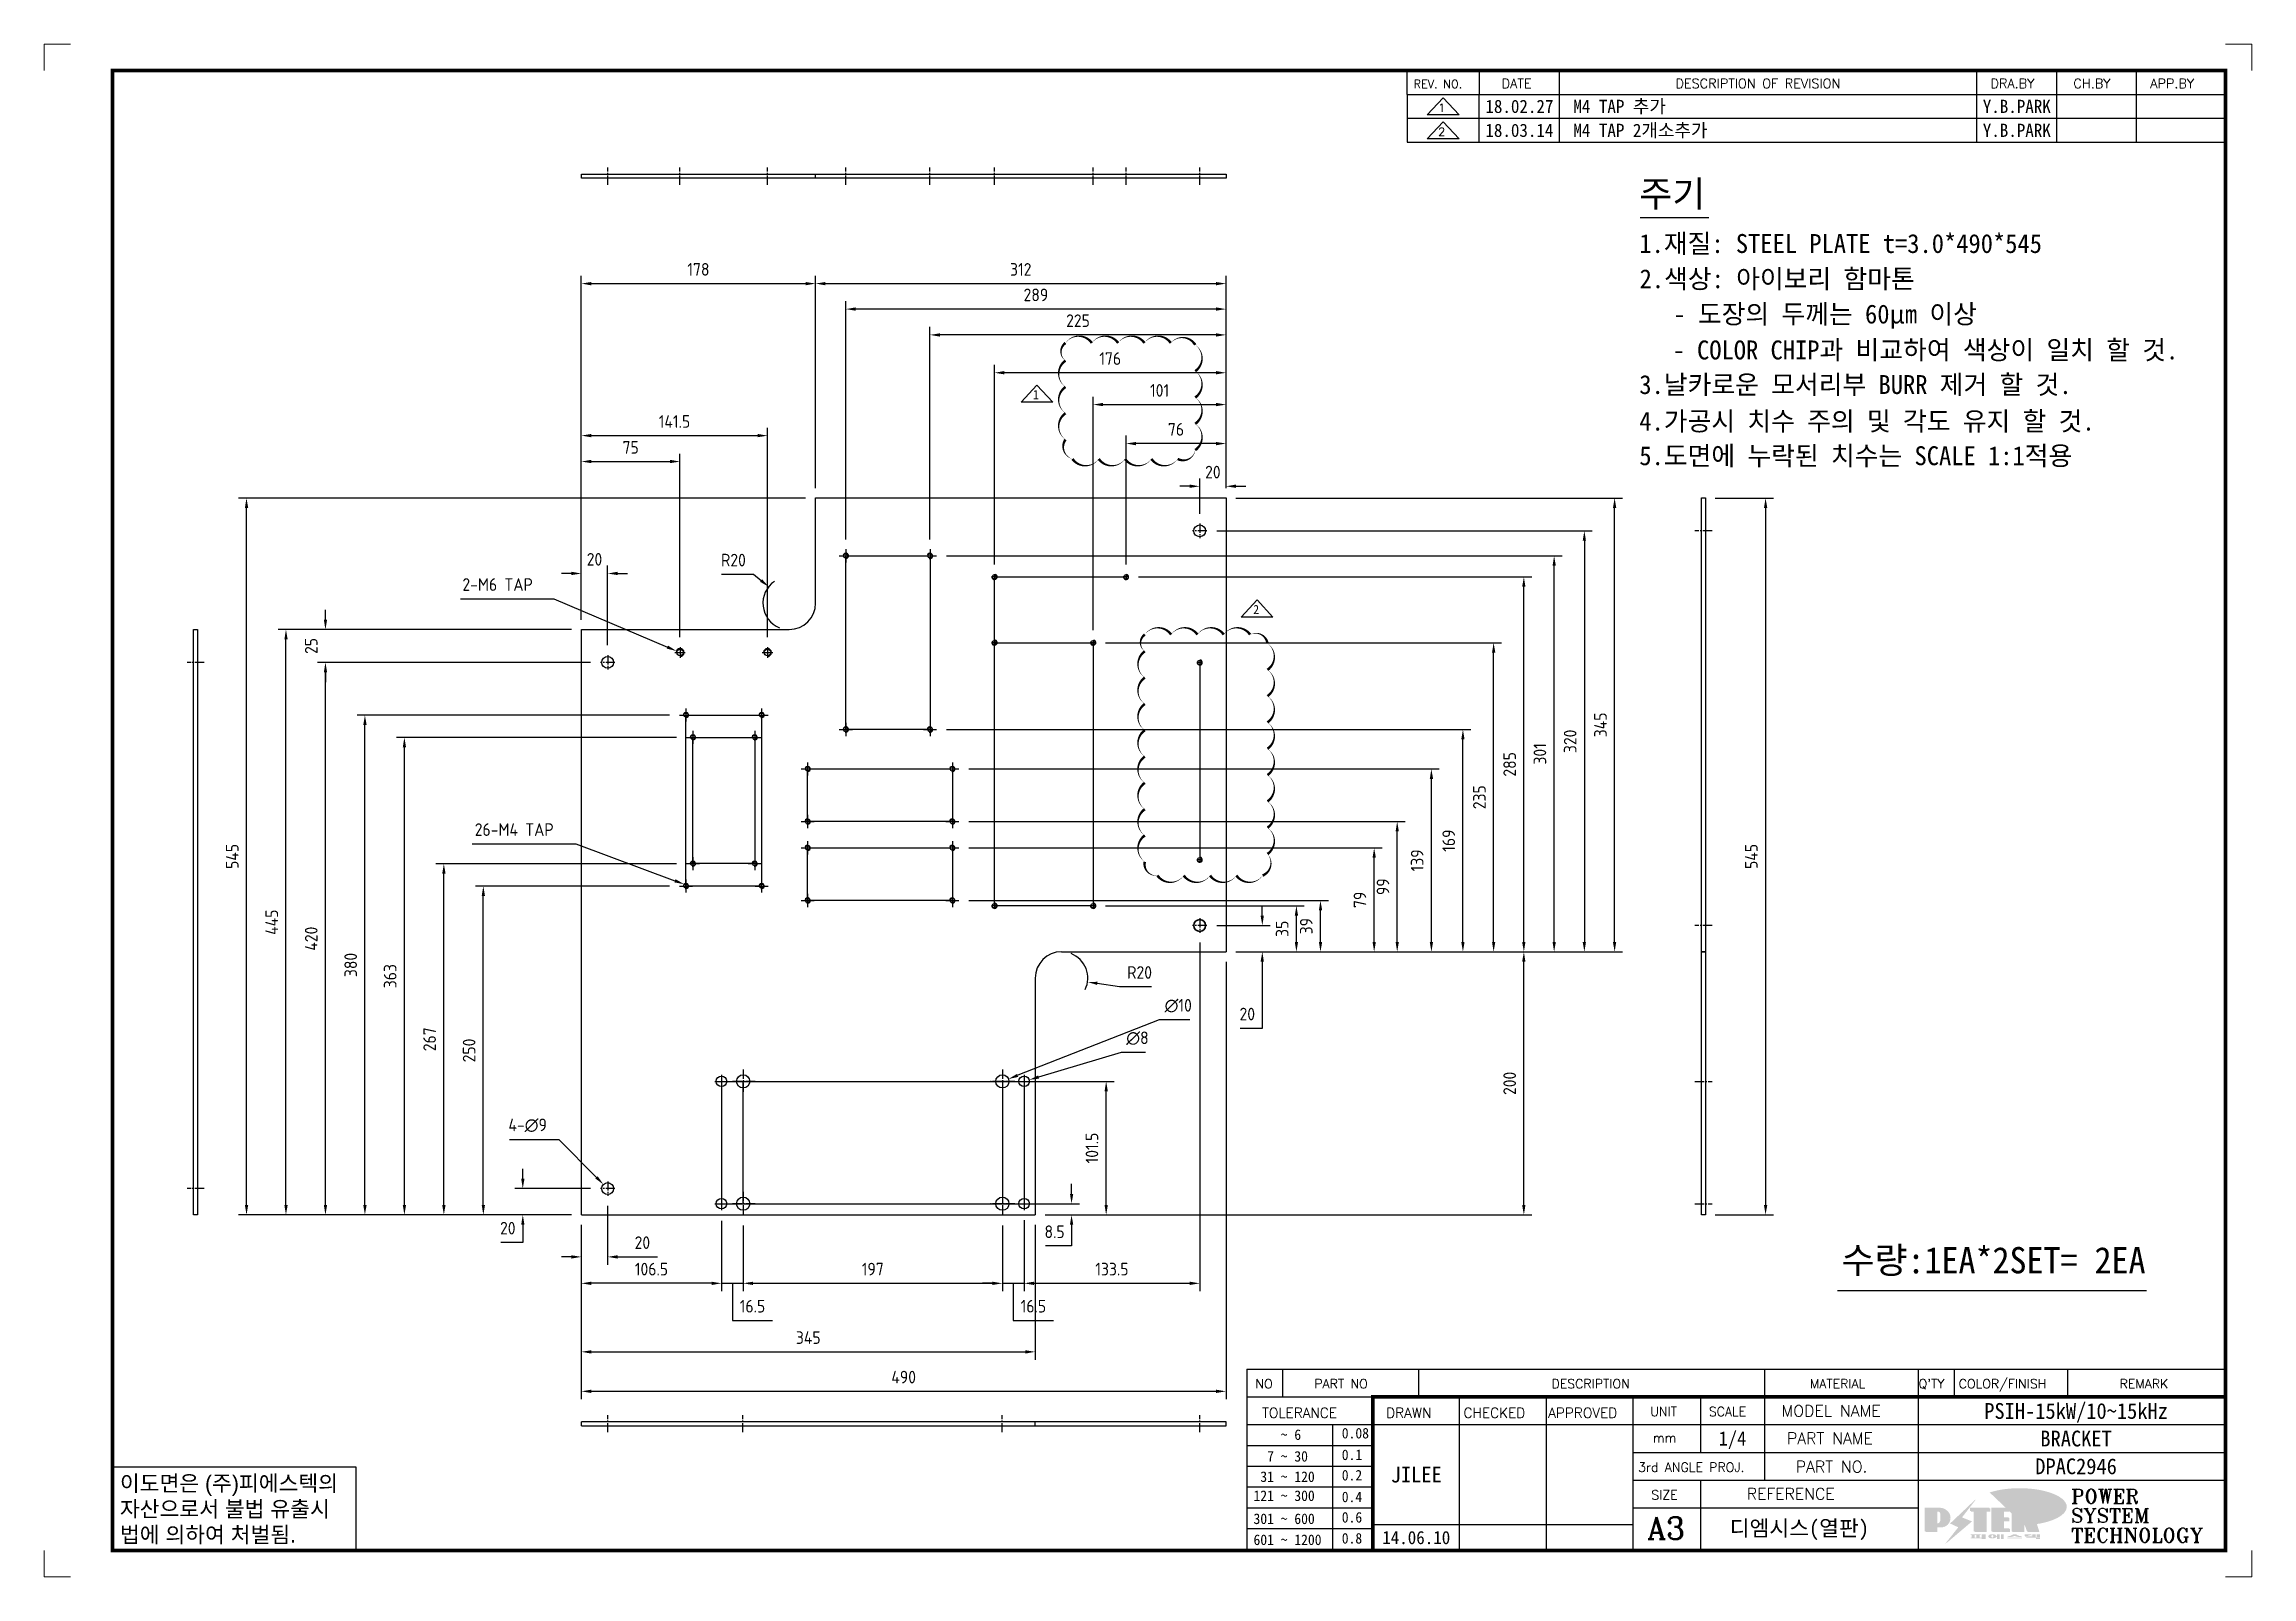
# Model space of a CAD drawing. Header units: millimetres. Extents: x 24815 to 37207, y -9299 to 5469.
# Drawn here: x 27648 to 29326, y -1538 to -373 of the extents above; entities that cross this region are included whole.
import ezdxf
from ezdxf.enums import TextEntityAlignment as Align

# ---------------------------------------------------------------- set-up
doc = ezdxf.new("R2010")
doc.units = ezdxf.units.MM
doc.linetypes.add('CENTER', pattern=[50.8, 31.75, -6.35, 6.35, -6.35])
doc.linetypes.add('CENTER1', pattern=[10, 7, -1, 1, -1])
doc.layers.add('case', color=3, linetype='Continuous', lineweight=30)
for name, color, linetype in [('CENTER', 1, 'CENTER'), ('CL', 1, 'CENTER'), ('FL', 3, 'Continuous'), ('FORMAT-1', 7, 'Continuous'), ('line', 3, 'Continuous'), ('THIN', 3, 'Continuous')]:
    doc.layers.add(name, color=color, linetype=linetype)
doc.styles.add('h1', font='')
doc.styles.add('HAN', font='')
doc.styles.add('RC', font='ROMANC.SHX')
doc.styles.add('ROMANT', font='romant')
doc.styles.get("Standard").update_dxf_attribs({"font": 'ISOCP.SHX', "bigfont": 'WHGTXT.SHX'})
doc.styles.get('h1').set_extended_font_data('New Gulim')
doc.styles.get('HAN').set_extended_font_data('GulimChe')
doc.dimstyles.new('PS-3', dxfattribs={"dimscale": 3, "dimtxt": 3.2, "dimasz": 2.5, "dimexe": 2, "dimexo": 2.5, "dimgap": 2, "dimtad": 1, "dimtoh": 1, "dimrnd": 0.05, "dimzin": 12, "dimdsep": 46, "dimtxsty": 'Standard', "dimcen": 0, "dimclrt": 2, "dimazin": 3, "dimtfac": 1, "dimtofl": 0, "dimtmove": 0, "dimatfit": 3, "dimfxl": 0, "dimtolj": 1, "dimtzin": 0, "dimarcsym": 0})

msp = doc.modelspace()

# ---------------------------------------------------------------- texts
at = {"color": 2, "style": 'HAN'}
for s, height, p in [('주기', 20, (28860.854, -496.793)), ('1.재질: STEEL PLATE t=3.0*490*545', 14.4, (28860.854, -531.737)), ('2.색상: 아이보리 함마톤', 14.4, (28861.071, -558.528)), ('- 도장의 두께는 60µm 이상', 14.4, (28886.764, -585.337)), ('- COLOR CHIP과 비교하여 색상이 일치 할 것.', 14.4, (28886.123, -612.653)), ('1', 7, (28399.929, -642.914)), ('3.날카로운 모서리부 BURR 제거 할 것.', 14.4, (28860.854, -638.96)), ('4.가공시 치수 주의 및 각도 유지 할 것.', 14.4, (28860.854, -666.757)), ('5.도면에 누락된 치수는 SCALE 1:1적용', 14.4, (28860.854, -693.063)), ('2', 7, (28567.347, -806.283)), ('수량:1EA*2SET= 2EA', 20, (29014.482, -1307.45))]:
    msp.add_text(s, height=height, dxfattribs=at).set_placement(p)

# ---------------------------------------------------------------- blocks, each defined once
blk = doc.blocks.new('t3')
for p, q in [((0, 15.88), (46.25, 15.88)), ((0, 15.88), (0, 0)), ((46.25, 15.88), (46.25, 0)), ((0, 0), (46.25, 0))]:
    blk.add_line(p, q)
at = {"color": 1, "style": 'h1'}
for s, p in [('이도면은 (주)피에스텍의', (1.4, 11.29)), ('자산으로서 불법 유출시', (1.4, 6.41)), ('법에 의하여 처벌됨.', (1.4, 1.52))]:
    blk.add_text(s, height=3, dxfattribs=at).set_placement(p)
blk = doc.blocks.new('new LOGO')
at = {"layer": 'line'}
h = blk.add_hatch(color=1, dxfattribs=at)
h.paths.add_polyline_path([(41.5, 16.4), (54.3, 16.4, 1), (54.3, 82.9), (0, 82.9), (0, -0.1), (41.5, -0.1)])
h.paths.add_polyline_path([(41.5, 27.9), (41.5, 71.9), (43.6, 71.9, -0.414214), (54.6, 60.9), (54.6, 38.9, -0.414214), (43.6, 27.9)], flags=16)
h.paths.add_polyline_path([(214.7, 71.9), (227.5, 71.9), (227.5, 82.9), (159.7, 82.9), (159.7, 71.9), (172.5, 71.9), (172.5, -0.1), (214.7, -0.1)])
h.paths.add_polyline_path([(276, 37.4), (294.8, 37.4), (294.8, 49.1), (276, 49.1), (276, 71.9), (294.8, 71.9), (294.8, 82.9), (234.5, 82.9), (234.5, -0.1), (297, -0.1), (297, 10.9), (276, 10.9)])
h.paths.add_polyline_path([(347.2, 35.2), (359.7, -0.1), (400.5, -0.1), (379.6, 66.8), (399.7, 82.9), (380.6, 82.9), (347.2, 61.6), (347.2, 82.9), (305.5, 82.9), (305.5, -0.1), (347.2, -0.1)])
h = blk.add_hatch(color=250, dxfattribs=at)
h.paths.add_polyline_path([(44.5, 69.4), (46.6, 69.4, -0.129793), (52, 68, 0.221832), (43.6, 71.9), (41.5, 71.9), (41.5, 27.9), (43.6, 27.9, 0.02048), (44.5, 28)], flags=17)
h.paths.add_polyline_path([(44.5, 13.9), (57.3, 13.9, 0.72362), (77.1, 73.9, -0.679777), (54.3, 16.4), (41.5, 16.4), (41.5, -0.1), (3, -0.1), (3, -2.6), (44.5, -2.6)])
h.paths.add_polyline_path([(117.9, 14.2), (71.5, -44.4), (77.1, -39.6), (120.8, 15.6), (92, 28.9), (173.3, 106), (177.5, 111.4), (89.1, 27.6)])
h.paths.add_polyline_path([(162.7, 71.9), (162.7, 69.4), (172.5, 69.4), (172.5, 71.9)], flags=17)
h.paths.add_polyline_path([(217.7, 69.4), (230.5, 69.4), (230.5, 80.4), (227.5, 80.4), (227.5, 71.9), (214.7, 71.9), (214.7, -0.1), (175.5, -0.1), (175.5, -2.6), (217.7, -2.6)])
h.paths.add_polyline_path([(297.8, 46.6), (294.8, 46.6), (294.8, 37.4), (276, 37.4), (276, 10.9), (279, 10.9), (279, 34.9), (297.8, 34.9)])
h.paths.add_polyline_path([(300, 8.4), (297, 8.4), (297, -0.1), (237.5, -0.1), (237.5, -2.6), (300, -2.6)])
h.paths.add_polyline_path([(297.8, 80.4), (294.8, 80.4), (294.8, 71.9), (276, 71.9), (276, 49.1), (279, 49.1), (279, 69.4), (297.8, 69.4)])
h.paths.add_polyline_path([(350.2, 80.4), (347.2, 80.4), (347.2, 61.6), (350.2, 63.5)])
h.paths.add_polyline_path([(350.2, 26.7), (347.2, 35.2), (347.2, -0.1), (308.5, -0.1), (308.5, -2.6), (350.2, -2.6)])
h.paths.add_polyline_path([(402.7, 80.4), (396.5, 80.4), (379.6, 66.8), (400.5, -0.1), (361.8, -0.1), (362.7, -2.6), (403.5, -2.6), (382.6, 64.3)])
blk.add_hatch(color=5, dxfattribs=at).paths.add_polyline_path([(166.3, 35), (131, 49), (180.4, 112.7), (92, 28.9), (120.8, 15.6), (74.4, -43)])
h = blk.add_hatch(color=253, dxfattribs=at)
edge = h.paths.add_edge_path()
edge.add_ellipse((333.9, 86.4), major_axis=(-165.9, 0), ratio=0.39426, start_angle=111.51268, end_angle=334.46902)
edge.add_ellipse((314.1, 81.2), major_axis=(-153.7, 0), ratio=0.40699, start_angle=121.30662, end_angle=327.74369, ccw=False)
edge.add_line((394, 27.8), (394.7, 25.6))
h = blk.add_hatch(color=250, dxfattribs=at)
edge = h.paths.add_edge_path()
edge.add_ellipse((237.8, -17.6), major_axis=(-14.3, 0), ratio=0.526336, start_angle=192.2456, end_angle=269.07481)
edge.add_line((238.1, -10.1), (237.6, -10.1))
edge.add_ellipse((237.8, -17.6), major_axis=(-14.3, 0), ratio=0.526336, start_angle=270.92519, end_angle=449.07481)
edge.add_line((237.6, -25.1), (238.1, -25.1))
edge.add_ellipse((237.8, -17.6), major_axis=(-14.3, 0), ratio=0.526336, start_angle=450.92519, end_angle=527.7544)
edge.add_line((251.7, -19.2), (254.1, -19.2))
edge.add_line((254.1, -19.2), (254.1, -27.1))
edge.add_line((254.1, -27.1), (263.1, -27.1))
edge.add_line((263.1, -27.1), (263.1, -10.1))
edge.add_line((263.1, -10.1), (254.1, -10.1))
edge.add_line((254.1, -10.1), (254.1, -16))
edge.add_line((254.1, -16), (251.7, -16))
h.paths.add_polyline_path([(241, -16.4), (241, -18.7, -1), (234.4, -18.7), (234.4, -16.4, -1)], flags=16)
h.paths.add_polyline_path([(278.2, -10.1), (268.1, -10.1), (268.1, -27.1), (278.2, -27.1)])
h.paths.add_polyline_path([(310.3, -10.1), (310.3, -11.1, -0.157169), (289.3, -17.5), (294, -19.9, 0.128407), (316.3, -15.9, 0.128407), (338.6, -19.9), (343.3, -17.5, -0.157169), (322.2, -11.1), (322.2, -10.1)])
h.paths.add_polyline_path([(342.1, -25.1), (342.1, -22.3), (290.4, -22.3), (290.4, -25.1)])
h.paths.add_polyline_path([(352, -10.1), (352, -16.2, 0.414214), (354, -18.2), (378.7, -18.2), (378.7, -19.6), (390.2, -19.6), (390.2, -10.1), (378.7, -10.1), (378.7, -13.6), (374.7, -13.6), (374.7, -15.1), (378.7, -15.1), (378.7, -16.2), (364.7, -16.2), (364.7, -15.1), (371.2, -15.1), (371.2, -13.6), (364.7, -13.6), (364.7, -12.6), (374.7, -12.6), (374.7, -10.1)])
h.paths.add_polyline_path([(393.8, -10.1), (393.8, -19.6), (405, -19.6), (405, -10.1)])
h.paths.add_polyline_path([(405, -27.1), (405, -20.9), (356.8, -20.9), (356.8, -23), (391.8, -23), (391.8, -27.1)])
h.paths.add_polyline_path([(200.4, -10.1), (200.4, -22.3), (193.2, -22.3), (193.2, -12.6), (196.6, -12.6), (196.6, -10.1), (161, -10.1), (161, -12.6), (164.5, -12.6), (164.5, -22.3), (161, -22.3), (161, -25.1), (200.4, -25.1), (200.4, -27.1), (213.9, -27.1), (213.9, -10.1)])
h.paths.add_polyline_path([(182, -12.6), (175.6, -12.6), (175.6, -22.3), (182, -22.3)], flags=17)
blk = doc.blocks.new('format-3')
at = {"color": 3, "lineweight": 9}
for p, q in [((0, 286.3), (0, 291.3)), ((5, 291.3), (0, 291.3)), ((414.5, 291.3), (419.5, 291.3)), ((419.5, 286.3), (419.5, 291.3)), ((0, 5), (0, 0)), ((419.5, 5), (419.5, 0)), ((5, 0), (0, 0)), ((414.5, 0), (419.5, 0))]:
    blk.add_line(p, q, dxfattribs=at)
at = {"color": 180}
for p, q in [((258.97, 281.75), (258.97, 286.3)), ((272.71, 281.75), (272.71, 286.3)), ((287.94, 281.75), (287.94, 286.3)), ((367.22, 281.75), (367.22, 286.3)), ((382.45, 281.75), (382.45, 286.3)), ((397.61, 281.75), (397.61, 286.3)), ((258.97, 281.75), (414.5, 281.75)), ((228.5, 39.49), (228.5, 5)), ((228.5, 39.49), (414.5, 39.49)), ((235.29, 39.49), (235.29, 34.21)), ((261.24, 34.21), (261.24, 39.49)), ((326.9, 39.49), (326.9, 34.21)), ((356.11, 39.49), (356.11, 34.21)), ((362.93, 39.49), (362.93, 34.21)), ((384.48, 39.49), (384.48, 34.21)), ((228.5, 34.21), (252.48, 34.21)), ((268.96, 5), (268.96, 34.21)), ((285.45, 5), (285.45, 34.21)), ((301.94, 5), (301.94, 34.21)), ((314.72, 34.21), (314.72, 23.65)), ((326.9, 34.21), (326.9, 18.37)), ((356.11, 34.21), (356.11, 5)), ((228.5, 28.93), (252.48, 28.93)), ((244.89, 5.23), (244.89, 28.93)), ((252.48, 28.93), (414.5, 28.93)), ((228.5, 24.98), (252.48, 24.98)), ((228.5, 21.03), (252.48, 21.03)), ((301.94, 23.65), (414.5, 23.65)), ((228.5, 17.08), (252.48, 17.08)), ((301.94, 18.37), (414.5, 18.37)), ((314.72, 18.37), (314.72, 5)), ((228.5, 13.13), (252.48, 13.13)), ((301.94, 13.09), (356.11, 13.09)), ((228.5, 9.18), (252.48, 9.18)), ((252.48, 9.95), (301.94, 9.95))]:
    blk.add_line(p, q, dxfattribs=at)
at = {"const_width": 0.7}
blk.add_lwpolyline([(252.48, 5), (252.48, 34.21), (414.5, 34.21)], dxfattribs=at)
at = {"layer": 'FORMAT-1', "const_width": 0.7}
blk.add_lwpolyline([(13, 5), (13, 286.3), (414.5, 286.3), (414.5, 5)], close=True, dxfattribs=at)
blk.add_blockref('t3', (13, 5))
at = {"xscale": 0.05400000000000027, "yscale": 0.05400000000000027, "zscale": 0.05400000000000027}
blk.add_blockref('new LOGO', (357.35, 8.65), dxfattribs=at)
at = {"color": 2}
for s, height, style, p in [('REV. NO.', 1.56, 'RC', (260.23, 282.95)), ('DATE', 1.788, 'RC', (276.95, 282.94)), ('DESCRIPTION OF REVISION', 1.7875, 'RC', (309.98, 282.94)), ('DRA.BY', 1.788, 'RC', (369.83, 282.94)), ('CH.BY', 1.788, 'RC', (385.59, 282.94)), ('APP.BY', 1.788, 'RC', (400.18, 282.94)), ('COLOR/FINISH', 1.7424, 'RC', (363.8, 35.83)), ('NO', 1.742, 'RC', (230.16, 35.83)), ('PART NO', 1.742, 'RC', (241.36, 35.83)), ('DESCRIPTION', 1.7424, 'RC', (286.43, 35.83)), ('MATERIAL', 1.742, 'RC', (335.52, 35.83)), ("Q'TY", 1.742, 'RC', (356.17, 35.83)), ('REMARK', 1.742, 'RC', (394.37, 35.83)), (' TOLERANCE', 1.9, 'RC', (230.11, 30.22)), ('DRAWN', 1.9, 'RC', (255, 30.22)), ('CHECKED', 1.9, 'RC', (269.71, 30.22)), ('APPROVED', 1.9, 'RC', (285.8, 30.22)), ('UNIT', 1.742, 'RC', (305.19, 30.55)), ('SCALE', 1.742, 'RC', (316.32, 30.55)), ('MODEL NAME', 2.178, 'RC', (330.12, 30.46)), ('    ~ 6', 2, 'HAN', (229.8, 26.03)), ('0.08', 2, 'HAN', (246.57, 26.31)), ('mm', 1.742, 'RC', (305.67, 25.56)), ('PART NAME', 2.178, 'RC', (331.17, 25.24)), ('  7 ~ 30', 2, 'HAN', (229.8, 21.91)), ('0.1', 2, 'HAN', (246.57, 22.2)), ('3rd ANGLE PROJ.', 1.7424, 'RC', (302.87, 19.97)), ('PART NO.', 2.178, 'RC', (332.84, 19.85)), (' 31 ~ 120', 2, 'HAN', (229.8, 18.04)), ('0.2', 2, 'HAN', (246.57, 18.32)), ('REFERENCE', 2.178, 'RC', (323.52, 14.69)), ('121 ~ 300', 2, 'HAN', (229.8, 14.42)), ('0.4', 2, 'HAN', (246.57, 14.2)), ('SIZE', 1.742, 'RC', (305.39, 14.71)), ('301 ~ 600', 2, 'HAN', (229.8, 10.04)), ('0.6', 2, 'HAN', (246.57, 10.32)), ('601 ~ 1200', 2, 'HAN', (229.8, 6.05)), ('0.8', 2, 'HAN', (246.57, 6.33))]:
    blk.add_text(s, height=height, dxfattribs=dict(at, style=style)).set_placement(p)
at = {"style": 'ROMANT'}
for s, p in [('POWER', (385.15, 13.96)), ('SYSTEM', (385.15, 10.31)), ('TECHNOLOGY', (385.15, 6.56))]:
    blk.add_text(s, height=2.7, dxfattribs=at).set_placement(p)
at = {"color": 2, "lineweight": 25, "style": 'RC'}
blk.add_text('A3', height=4.182, dxfattribs=at).set_placement((304.61, 7.14))
at = {"style": 'HAN'}
for tag, height, p in [('MODEL-NAME', 3, (386.1, 31.53)), ('SCALE', 2.7, (320.81, 26.29)), ('PART-NAME', 3, (386.1, 26.29)), ('CH-BY', 3, (277.21, 19.44)), ('PART-NO', 3, (386.1, 21.01)), ('DRA-BY', 3, (260.72, 19.44)), ('APP-BY', 3, (293.7, 19.44)), ('DRA-DATE', 2.5, (260.72, 7.47)), ('CH-DATE', 2.5, (277.21, 7.47)), ('APP-DATE', 2.5, (293.7, 7.47)), ('관련업체', 3, (333.52, 9.26))]:
    blk.add_attdef(tag, text='', height=height, dxfattribs=at).set_placement(p, align=Align.MIDDLE_CENTER)
blk = doc.blocks.new('re3')
at = {"color": 180}
for p, q in [((0, 0), (0, -4.55)), ((6.87, -0.64), (3.86, -3.91)), ((9.88, -3.91), (3.86, -3.91)), ((6.87, -0.64), (9.88, -3.91)), ((13.74, -4.55), (13.74, 0)), ((28.97, -4.55), (28.97, 0)), ((108.25, -4.55), (108.25, 0)), ((123.49, -4.55), (123.49, 0)), ((138.64, -4.55), (138.64, 0)), ((0, -4.55), (155.53, -4.55))]:
    blk.add_line(p, q, dxfattribs=at)
at = {"color": 2, "style": 'RC', "oblique": 15}
blk.add_attdef('REV.NO', text='', height=1.56, dxfattribs=at).set_placement((6.59, -2.56), align=Align.MIDDLE_CENTER)
blk.add_attdef('-1', text='', height=1.56, dxfattribs=at).set_placement((9.37, -1.66), align=Align.MIDDLE_LEFT)
at = {"color": 2, "style": 'HAN'}
for tag, p in [('REV.-DATE', (21.36, -2.28)), ('DRA.BY', (115.87, -2.28)), ('CH.BY', (131.07, -2.28)), ('APP.BY', (147.09, -2.28))]:
    blk.add_attdef(tag, text='', height=2.5, dxfattribs=at).set_placement(p, align=Align.MIDDLE_CENTER)
blk.add_attdef('DESCRIPTION-OF-REVISION', text='', height=2.5, dxfattribs=at).set_placement((31.61, -2.28), align=Align.MIDDLE_LEFT)
blk = doc.blocks.new('*D457')
at = {"color": 0, "lineweight": -2, "ltscale": 10}
for p, q in [((28465.8, -1089.5), (28448.9, -1087)), ((28490.1, -1089.5), (28465.8, -1089.5))]:
    blk.add_line(p, q, dxfattribs=at)
blk.add_arc((28421.7, -1083), 20, 334.4132, 68.5141, dxfattribs=at)
at = {"color": 0, "ltscale": 10}
blk.add_solid([(28449.1, -1085.8), (28448.7, -1088.2), (28441.5, -1085.9)], dxfattribs=at)
at = {"layer": 'Defpoints', "color": 0, "ltscale": 10}
for p in [(28421.7, -1083), (28441.5, -1085.9)]:
    blk.add_point(p, dxfattribs=at)
at = {"color": 2, "ltscale": 10, "insert": (28481, -1078.7), "char_height": 9.6, "attachment_point": 5}
blk.add_mtext('\\A1;R20', dxfattribs=at)
blk = doc.blocks.new('*D458')
at = {"color": 0, "lineweight": -2, "ltscale": 10}
for p, q in [((28163.2, -776), (28187.5, -776)), ((28187.5, -776), (28193.3, -780.7))]:
    blk.add_line(p, q, dxfattribs=at)
blk.add_arc((28214.7, -798), 20, 123.966, 248.5141, dxfattribs=at)
at = {"color": 0, "ltscale": 10}
blk.add_solid([(28194.1, -779.8), (28192.5, -781.7), (28199.1, -785.4)], dxfattribs=at)
at = {"layer": 'Defpoints', "color": 0, "ltscale": 10}
for p in [(28199.1, -785.4), (28214.7, -798)]:
    blk.add_point(p, dxfattribs=at)
at = {"color": 2, "ltscale": 10, "insert": (28172.3, -765.2), "char_height": 9.6, "attachment_point": 5}
blk.add_mtext('\\A1;R20', dxfattribs=at)
blk = doc.blocks.new('*D459')
at = {"color": 0, "lineweight": -2, "ltscale": 10}
for p, q in [((28002.1, -1205.7), (28039.5, -1205.7)), ((28039.5, -1205.7), (28068.2, -1234.5))]:
    blk.add_line(p, q, dxfattribs=at)
at = {"color": 0, "ltscale": 10}
blk.add_solid([(28069.1, -1233.6), (28067.4, -1235.4), (28073.5, -1239.8)], dxfattribs=at)
at = {"layer": 'Defpoints', "color": 0, "ltscale": 10}
for p in [(28073.5, -1239.8), (28079.9, -1246.2)]:
    blk.add_point(p, dxfattribs=at)
at = {"color": 2, "ltscale": 10, "insert": (28015.9, -1194.9), "char_height": 9.6, "attachment_point": 5}
blk.add_mtext('\\A1;4-∅9', dxfattribs=at)
blk = doc.blocks.new('*D460')
at = {"color": 0, "lineweight": -2, "ltscale": 10}
for p, q in [((27973.7, -980.9), (28052.5, -980.9)), ((28052.5, -980.9), (28127.9, -1009))]:
    blk.add_line(p, q, dxfattribs=at)
at = {"color": 0, "ltscale": 10}
blk.add_solid([(28128.3, -1007.8), (28127.4, -1010.2), (28134.9, -1011.6)], dxfattribs=at)
at = {"layer": 'Defpoints', "color": 0, "ltscale": 10}
for p in [(28134.9, -1011.6), (28138.6, -1013)]:
    blk.add_point(p, dxfattribs=at)
at = {"color": 2, "ltscale": 10, "insert": (28005.7, -970.1), "char_height": 9.6, "attachment_point": 5}
blk.add_mtext('\\A1;26-M4 TAP', dxfattribs=at)
blk = doc.blocks.new('*D461')
at = {"color": 0, "lineweight": -2, "ltscale": 10}
for p, q in [((27964.9, -794.6), (28035.9, -794.6)), ((28035.9, -794.6), (28122.1, -831.3))]:
    blk.add_line(p, q, dxfattribs=at)
at = {"color": 0, "ltscale": 10}
blk.add_solid([(28122.6, -830.2), (28121.6, -832.5), (28129, -834.3)], dxfattribs=at)
at = {"layer": 'Defpoints', "color": 0, "ltscale": 10}
for p in [(28129, -834.3), (28134.5, -836.6)]:
    blk.add_point(p, dxfattribs=at)
at = {"color": 2, "ltscale": 10, "insert": (27993.1, -783.8), "char_height": 9.6, "attachment_point": 5}
blk.add_mtext('\\A1;2-M6 TAP', dxfattribs=at)
blk = doc.blocks.new('*D462')
at = {"color": 0, "lineweight": -2, "ltscale": 10}
for p, q in [((28056.7, -810.5), (28056.7, -549)), ((28234.7, -710.5), (28234.7, -549)), ((28064.2, -555), (28227.2, -555))]:
    blk.add_line(p, q, dxfattribs=at)
at = {"color": 0, "ltscale": 10}
for points in [[(28064.2, -553.8), (28064.2, -556.3), (28056.7, -555)], [(28227.2, -553.8), (28227.2, -556.3), (28234.7, -555)]]:
    blk.add_solid(points, dxfattribs=at)
at = {"layer": 'Defpoints', "color": 0, "ltscale": 10}
for p in [(28234.7, -555), (28234.7, -718), (28056.7, -818)]:
    blk.add_point(p, dxfattribs=at)
at = {"color": 2, "ltscale": 10, "insert": (28145.7, -544.2), "char_height": 9.6, "attachment_point": 5}
blk.add_mtext('\\A1;178', dxfattribs=at)
blk = doc.blocks.new('*D508')
at = {"color": 0, "lineweight": -2, "ltscale": 10}
for p, q in [((28076.7, -1256), (28076.7, -1300.9)), ((28056.7, -1270.5), (28056.7, -1300.9)), ((28049.2, -1294.9), (28041.7, -1294.9)), ((28084.2, -1294.9), (28114.5, -1294.9))]:
    blk.add_line(p, q, dxfattribs=at)
at = {"color": 0, "ltscale": 10}
for points in [[(28049.2, -1293.7), (28049.2, -1296.2), (28056.7, -1294.9)], [(28084.2, -1293.7), (28084.2, -1296.2), (28076.7, -1294.9)]]:
    blk.add_solid(points, dxfattribs=at)
at = {"layer": 'Defpoints', "color": 0, "ltscale": 10}
for p in [(28076.7, -1248.5), (28056.7, -1263), (28076.7, -1294.9)]:
    blk.add_point(p, dxfattribs=at)
at = {"color": 2, "ltscale": 10, "insert": (28103.1, -1284.1), "char_height": 9.6, "attachment_point": 5}
blk.add_mtext('\\A1;20', dxfattribs=at)
blk = doc.blocks.new('*D509')
at = {"color": 0, "lineweight": -2, "ltscale": 10}
for p, q in [((28056.7, -1270.5), (28056.7, -1321)), ((28163.2, -1267.5), (28163.2, -1321)), ((28155.7, -1315), (28064.2, -1315))]:
    blk.add_line(p, q, dxfattribs=at)
at = {"color": 0, "ltscale": 10}
for points in [[(28064.2, -1313.8), (28064.2, -1316.3), (28056.7, -1315)], [(28155.7, -1313.8), (28155.7, -1316.3), (28163.2, -1315)]]:
    blk.add_solid(points, dxfattribs=at)
at = {"layer": 'Defpoints', "color": 0, "ltscale": 10}
for p in [(28056.7, -1263), (28163.2, -1260), (28056.7, -1315)]:
    blk.add_point(p, dxfattribs=at)
at = {"color": 2, "ltscale": 10, "insert": (28110, -1304.2), "char_height": 9.6, "attachment_point": 5}
blk.add_mtext('\\A1;106.5', dxfattribs=at)
blk = doc.blocks.new('*D510')
at = {"color": 0, "lineweight": -2, "ltscale": 10}
for p, q in [((28429.3, -1247), (28429.3, -1239.5)), ((28389.7, -1254.5), (28435.3, -1254.5)), ((28409.2, -1263), (28435.3, -1263)), ((28429.3, -1270.5), (28429.3, -1286.6)), ((28429.3, -1286.6), (28409.5, -1286.6))]:
    blk.add_line(p, q, dxfattribs=at)
at = {"color": 0, "ltscale": 10}
for points in [[(28428.1, -1247), (28430.6, -1247), (28429.3, -1254.5)], [(28428.1, -1270.5), (28430.6, -1270.5), (28429.3, -1263)]]:
    blk.add_solid(points, dxfattribs=at)
at = {"layer": 'Defpoints', "color": 0, "ltscale": 10}
for p in [(28382.2, -1254.5), (28429.3, -1254.5), (28401.7, -1263)]:
    blk.add_point(p, dxfattribs=at)
at = {"color": 2, "ltscale": 10, "insert": (28416.4, -1275.8), "char_height": 9.6, "attachment_point": 5}
blk.add_mtext('\\A1;8.5', dxfattribs=at)
blk = doc.blocks.new('*D511')
at = {"color": 0, "lineweight": -2, "ltscale": 10}
for p, q in [((28389.7, -1161.5), (28461.6, -1161.5)), ((28455.6, -1255.5), (28455.6, -1169)), ((28409.2, -1263), (28461.6, -1263))]:
    blk.add_line(p, q, dxfattribs=at)
at = {"color": 0, "ltscale": 10}
for points in [[(28454.4, -1169), (28456.9, -1169), (28455.6, -1161.5)], [(28454.4, -1255.5), (28456.9, -1255.5), (28455.6, -1263)]]:
    blk.add_solid(points, dxfattribs=at)
at = {"layer": 'Defpoints', "color": 0, "ltscale": 10}
for p in [(28382.2, -1161.5), (28455.6, -1161.5), (28401.7, -1263)]:
    blk.add_point(p, dxfattribs=at)
at = {"color": 2, "ltscale": 10, "insert": (28444.8, -1212.2), "char_height": 9.6, "attachment_point": 5, "rotation": 90}
blk.add_mtext('\\A1;101.5', dxfattribs=at)
blk = doc.blocks.new('*D512')
at = {"color": 0, "lineweight": -2, "ltscale": 10}
for p, q in [((28012.2, -1235.5), (28012.2, -1228)), ((28063.7, -1243), (28006.2, -1243)), ((28049.2, -1263), (28006.2, -1263)), ((28012.2, -1270.5), (28012.2, -1283.9)), ((28012.2, -1283.9), (27995.4, -1283.9))]:
    blk.add_line(p, q, dxfattribs=at)
at = {"color": 0, "ltscale": 10}
for points in [[(28011, -1235.5), (28013.5, -1235.5), (28012.2, -1243)], [(28011, -1270.5), (28013.5, -1270.5), (28012.2, -1263)]]:
    blk.add_solid(points, dxfattribs=at)
at = {"layer": 'Defpoints', "color": 0, "ltscale": 10}
for p in [(28012.2, -1243), (28071.2, -1243), (28056.7, -1263)]:
    blk.add_point(p, dxfattribs=at)
at = {"color": 2, "ltscale": 10, "insert": (28000.8, -1273.1), "char_height": 9.6, "attachment_point": 5}
blk.add_mtext('\\A1;20', dxfattribs=at)
blk = doc.blocks.new('*D513')
at = {"color": 0, "lineweight": -2}
for p, q in [((28123.7, -1013), (27976.2, -1013)), ((27982.2, -1255.5), (27982.2, -1020.5)), ((28049.2, -1263), (27976.2, -1263))]:
    blk.add_line(p, q, dxfattribs=at)
at = {"color": 0}
for points in [[(27981, -1020.5), (27983.5, -1020.5), (27982.2, -1013)], [(27981, -1255.5), (27983.5, -1255.5), (27982.2, -1263)]]:
    blk.add_solid(points, dxfattribs=at)
at = {"layer": 'Defpoints', "color": 0}
for p in [(27982.2, -1013), (28131.2, -1013), (28056.7, -1263)]:
    blk.add_point(p, dxfattribs=at)
at = {"color": 2, "insert": (27971.4, -1138), "char_height": 9.6, "attachment_point": 5, "rotation": 90}
blk.add_mtext('\\A1;250', dxfattribs=at)
blk = doc.blocks.new('*D514')
at = {"color": 0, "lineweight": -2}
for p, q in [((28129, -996), (27946.2, -996)), ((27952.2, -1255.5), (27952.2, -1003.5)), ((28049.2, -1263), (27946.2, -1263))]:
    blk.add_line(p, q, dxfattribs=at)
at = {"color": 0}
for points in [[(27951, -1003.5), (27953.5, -1003.5), (27952.2, -996)], [(27951, -1255.5), (27953.5, -1255.5), (27952.2, -1263)]]:
    blk.add_solid(points, dxfattribs=at)
at = {"layer": 'Defpoints', "color": 0}
for p in [(27952.2, -996), (28136.5, -996), (28056.7, -1263)]:
    blk.add_point(p, dxfattribs=at)
at = {"color": 2, "insert": (27941.4, -1129.5), "char_height": 9.6, "attachment_point": 5, "rotation": 90}
blk.add_mtext('\\A1;267', dxfattribs=at)
blk = doc.blocks.new('*D515')
at = {"color": 0, "lineweight": -2}
for p, q in [((28129, -900), (27916.2, -900)), ((27922.2, -1255.5), (27922.2, -907.5)), ((28049.2, -1263), (27916.2, -1263))]:
    blk.add_line(p, q, dxfattribs=at)
at = {"color": 0}
for points in [[(27921, -907.5), (27923.5, -907.5), (27922.2, -900)], [(27921, -1255.5), (27923.5, -1255.5), (27922.2, -1263)]]:
    blk.add_solid(points, dxfattribs=at)
at = {"layer": 'Defpoints', "color": 0}
for p in [(27922.2, -900), (28136.5, -900), (28056.7, -1263)]:
    blk.add_point(p, dxfattribs=at)
at = {"color": 2, "insert": (27911.4, -1081.5), "char_height": 9.6, "attachment_point": 5, "rotation": 90}
blk.add_mtext('\\A1;363', dxfattribs=at)
blk = doc.blocks.new('*D516')
at = {"color": 0, "lineweight": -2}
for p, q in [((28123.7, -883), (27886.2, -883)), ((27892.2, -1255.5), (27892.2, -890.5)), ((28049.2, -1263), (27886.2, -1263))]:
    blk.add_line(p, q, dxfattribs=at)
at = {"color": 0}
for points in [[(27891, -890.5), (27893.5, -890.5), (27892.2, -883)], [(27891, -1255.5), (27893.5, -1255.5), (27892.2, -1263)]]:
    blk.add_solid(points, dxfattribs=at)
at = {"layer": 'Defpoints', "color": 0}
for p in [(27892.2, -883), (28131.2, -883), (28056.7, -1263)]:
    blk.add_point(p, dxfattribs=at)
at = {"color": 2, "insert": (27881.4, -1073), "char_height": 9.6, "attachment_point": 5, "rotation": 90}
blk.add_mtext('\\A1;380', dxfattribs=at)
blk = doc.blocks.new('*D517')
at = {"color": 0, "lineweight": -2}
for p, q in [((28063.7, -843), (27856.2, -843)), ((27862.2, -1255.5), (27862.2, -850.5)), ((28049.2, -1263), (27856.2, -1263))]:
    blk.add_line(p, q, dxfattribs=at)
at = {"color": 0}
for points in [[(27861, -850.5), (27863.5, -850.5), (27862.2, -843)], [(27861, -1255.5), (27863.5, -1255.5), (27862.2, -1263)]]:
    blk.add_solid(points, dxfattribs=at)
at = {"layer": 'Defpoints', "color": 0}
for p in [(27862.2, -843), (28071.2, -843), (28056.7, -1263)]:
    blk.add_point(p, dxfattribs=at)
at = {"color": 2, "insert": (27851.4, -1053), "char_height": 9.6, "attachment_point": 5, "rotation": 90}
blk.add_mtext('\\A1;420', dxfattribs=at)
blk = doc.blocks.new('*D518')
at = {"color": 0, "lineweight": -2}
for p, q in [((28049.2, -818), (27826.2, -818)), ((27832.2, -1255.5), (27832.2, -825.5)), ((28049.2, -1263), (27826.2, -1263))]:
    blk.add_line(p, q, dxfattribs=at)
at = {"color": 0}
for points in [[(27831, -825.5), (27833.5, -825.5), (27832.2, -818)], [(27831, -1255.5), (27833.5, -1255.5), (27832.2, -1263)]]:
    blk.add_solid(points, dxfattribs=at)
at = {"layer": 'Defpoints', "color": 0}
for p in [(27832.2, -818), (28056.7, -818), (28056.7, -1263)]:
    blk.add_point(p, dxfattribs=at)
at = {"color": 2, "insert": (27821.4, -1040.5), "char_height": 9.6, "attachment_point": 5, "rotation": 90}
blk.add_mtext('\\A1;445', dxfattribs=at)
blk = doc.blocks.new('*D519')
at = {"color": 0, "lineweight": -2}
for p, q in [((28227.2, -718), (27796.2, -718)), ((27802.2, -1255.5), (27802.2, -725.5)), ((28049.2, -1263), (27796.2, -1263))]:
    blk.add_line(p, q, dxfattribs=at)
at = {"color": 0}
for points in [[(27801, -725.5), (27803.5, -725.5), (27802.2, -718)], [(27801, -1255.5), (27803.5, -1255.5), (27802.2, -1263)]]:
    blk.add_solid(points, dxfattribs=at)
at = {"layer": 'Defpoints', "color": 0}
for p in [(27802.2, -718), (28234.7, -718), (28056.7, -1263)]:
    blk.add_point(p, dxfattribs=at)
at = {"color": 2, "insert": (27791.4, -990.5), "char_height": 9.6, "attachment_point": 5, "rotation": 90}
blk.add_mtext('\\A1;545', dxfattribs=at)
blk = doc.blocks.new('*D520')
at = {"color": 0, "lineweight": -2}
for p, q in [((28056.7, -810.5), (28056.7, -684.3)), ((28131.7, -823.9), (28131.7, -684.3)), ((28064.2, -690.3), (28124.2, -690.3))]:
    blk.add_line(p, q, dxfattribs=at)
at = {"color": 0}
for points in [[(28064.2, -689), (28064.2, -691.5), (28056.7, -690.3)], [(28124.2, -689), (28124.2, -691.5), (28131.7, -690.3)]]:
    blk.add_solid(points, dxfattribs=at)
at = {"layer": 'Defpoints', "color": 0}
for p in [(28131.7, -690.3), (28056.7, -818), (28131.7, -831.4)]:
    blk.add_point(p, dxfattribs=at)
at = {"color": 2, "insert": (28094.2, -679.5), "char_height": 9.6, "attachment_point": 5}
blk.add_mtext('\\A1;75', dxfattribs=at)
blk = doc.blocks.new('*D521')
at = {"color": 0, "lineweight": -2}
for p, q in [((28056.7, -810.5), (28056.7, -769.4)), ((28076.7, -830), (28076.7, -769.4)), ((28049.2, -775.4), (28041.7, -775.4)), ((28084.2, -775.4), (28091.7, -775.4))]:
    blk.add_line(p, q, dxfattribs=at)
at = {"color": 0}
for points in [[(28049.2, -774.1), (28049.2, -776.6), (28056.7, -775.4)], [(28084.2, -774.1), (28084.2, -776.6), (28076.7, -775.4)]]:
    blk.add_solid(points, dxfattribs=at)
at = {"layer": 'Defpoints', "color": 0}
for p in [(28076.7, -775.4), (28056.7, -818), (28076.7, -837.5)]:
    blk.add_point(p, dxfattribs=at)
at = {"color": 2, "insert": (28066.7, -764.6), "char_height": 9.6, "attachment_point": 5}
blk.add_mtext('\\A1;20', dxfattribs=at)
blk = doc.blocks.new('*D522')
at = {"color": 0, "lineweight": -2}
for p, q in [((28526.7, -730), (28526.7, -703.1)), ((28546.7, -710.5), (28546.7, -703.1)), ((28519.2, -709.1), (28511.7, -709.1)), ((28554.2, -709.1), (28561.7, -709.1))]:
    blk.add_line(p, q, dxfattribs=at)
at = {"color": 0}
for points in [[(28519.2, -707.8), (28519.2, -710.3), (28526.7, -709.1)], [(28554.2, -707.8), (28554.2, -710.3), (28546.7, -709.1)]]:
    blk.add_solid(points, dxfattribs=at)
at = {"layer": 'Defpoints', "color": 0}
for p in [(28526.7, -709.1), (28546.7, -718), (28526.7, -737.5)]:
    blk.add_point(p, dxfattribs=at)
at = {"color": 2, "insert": (28536.7, -698.3), "char_height": 9.6, "attachment_point": 5}
blk.add_mtext('\\A1;20', dxfattribs=at)
blk = doc.blocks.new('*D523')
at = {"color": 0, "lineweight": -2}
for p, q in [((28321.7, -749.5), (28321.7, -588)), ((28539.2, -594), (28329.2, -594)), ((28546.7, -710.5), (28546.7, -588))]:
    blk.add_line(p, q, dxfattribs=at)
at = {"color": 0}
for points in [[(28329.2, -592.8), (28329.2, -595.3), (28321.7, -594)], [(28539.2, -592.8), (28539.2, -595.3), (28546.7, -594)]]:
    blk.add_solid(points, dxfattribs=at)
at = {"layer": 'Defpoints', "color": 0}
for p in [(28321.7, -594), (28546.7, -718), (28321.7, -757)]:
    blk.add_point(p, dxfattribs=at)
at = {"color": 2, "insert": (28434.2, -583.2), "char_height": 9.6, "attachment_point": 5}
blk.add_mtext('\\A1;225', dxfattribs=at)
blk = doc.blocks.new('*D524')
at = {"color": 0, "lineweight": -2}
for p, q in [((28257.7, -749.5), (28257.7, -568.4)), ((28546.7, -710.5), (28546.7, -568.4)), ((28539.2, -574.4), (28265.2, -574.4))]:
    blk.add_line(p, q, dxfattribs=at)
at = {"color": 0}
for points in [[(28265.2, -573.1), (28265.2, -575.6), (28257.7, -574.4)], [(28539.2, -573.1), (28539.2, -575.6), (28546.7, -574.4)]]:
    blk.add_solid(points, dxfattribs=at)
at = {"layer": 'Defpoints', "color": 0}
for p in [(28257.7, -574.4), (28546.7, -718), (28257.7, -757)]:
    blk.add_point(p, dxfattribs=at)
at = {"color": 2, "insert": (28402.2, -563.6), "char_height": 9.6, "attachment_point": 5}
blk.add_mtext('\\A1;289', dxfattribs=at)
blk = doc.blocks.new('*D452')
at = {"color": 0, "lineweight": -2}
for p, q in [((28234.7, -710.5), (28234.7, -549)), ((28546.7, -710.5), (28546.7, -549)), ((28242.2, -555), (28539.2, -555))]:
    blk.add_line(p, q, dxfattribs=at)
at = {"color": 0}
for points in [[(28242.2, -553.8), (28242.2, -556.3), (28234.7, -555)], [(28539.2, -553.8), (28539.2, -556.3), (28546.7, -555)]]:
    blk.add_solid(points, dxfattribs=at)
at = {"layer": 'Defpoints', "color": 0}
for p in [(28546.7, -555), (28234.7, -718), (28546.7, -718)]:
    blk.add_point(p, dxfattribs=at)
at = {"color": 2, "insert": (28390.7, -544.2), "char_height": 9.6, "attachment_point": 5}
blk.add_mtext('\\A1;312', dxfattribs=at)
blk = doc.blocks.new('*D525')
at = {"color": 0, "lineweight": -2}
for p, q in [((28056.7, -810.5), (28056.7, -664.6)), ((28064.2, -670.6), (28190.7, -670.6)), ((28198.2, -823.9), (28198.2, -664.6))]:
    blk.add_line(p, q, dxfattribs=at)
at = {"color": 0}
for points in [[(28064.2, -669.3), (28064.2, -671.8), (28056.7, -670.6)], [(28190.7, -669.3), (28190.7, -671.8), (28198.2, -670.6)]]:
    blk.add_solid(points, dxfattribs=at)
at = {"layer": 'Defpoints', "color": 0}
for p in [(28198.2, -670.6), (28056.7, -818), (28198.2, -831.4)]:
    blk.add_point(p, dxfattribs=at)
at = {"color": 2, "insert": (28127.5, -659.8), "char_height": 9.6, "attachment_point": 5}
blk.add_mtext('\\A1;141.5', dxfattribs=at)
blk = doc.blocks.new('*D526')
at = {"color": 0, "lineweight": -2, "ltscale": 10}
for p, q in [((28574.3, -1035.5), (28574.3, -1028)), ((28539.7, -1043), (28580.3, -1043)), ((28554.2, -1063), (28580.3, -1063)), ((28574.3, -1070.5), (28574.3, -1121.2)), ((28574.3, -1121.2), (28557.5, -1121.2))]:
    blk.add_line(p, q, dxfattribs=at)
at = {"color": 0, "ltscale": 10}
for points in [[(28573, -1035.5), (28575.5, -1035.5), (28574.3, -1043)], [(28573, -1070.5), (28575.5, -1070.5), (28574.3, -1063)]]:
    blk.add_solid(points, dxfattribs=at)
at = {"layer": 'Defpoints', "color": 0, "ltscale": 10}
for p in [(28532.2, -1043), (28574.3, -1043), (28546.7, -1063)]:
    blk.add_point(p, dxfattribs=at)
at = {"color": 2, "ltscale": 10, "insert": (28562.9, -1110.3), "char_height": 9.6, "attachment_point": 5}
blk.add_mtext('\\A1;20', dxfattribs=at)
blk = doc.blocks.new('*D527')
at = {"color": 0, "lineweight": -2, "ltscale": 10}
for p, q in [((28351.2, -1024), (28624.5, -1024)), ((28618.5, -1055.5), (28618.5, -1031.5)), ((28554.2, -1063), (28624.5, -1063))]:
    blk.add_line(p, q, dxfattribs=at)
at = {"color": 0, "ltscale": 10}
for points in [[(28617.3, -1031.5), (28619.8, -1031.5), (28618.5, -1024)], [(28617.3, -1055.5), (28619.8, -1055.5), (28618.5, -1063)]]:
    blk.add_solid(points, dxfattribs=at)
at = {"layer": 'Defpoints', "color": 0, "ltscale": 10}
for p in [(28343.7, -1024), (28618.5, -1024), (28546.7, -1063)]:
    blk.add_point(p, dxfattribs=at)
at = {"color": 2, "ltscale": 10, "insert": (28607.7, -1043.5), "char_height": 9.6, "attachment_point": 5, "rotation": 90}
blk.add_mtext('\\A1;39', dxfattribs=at)
blk = doc.blocks.new('*D528')
at = {"color": 0, "lineweight": -2, "ltscale": 10}
for p, q in [((28351.2, -984), (28665.3, -984)), ((28659.3, -1055.5), (28659.3, -991.5)), ((28554.2, -1063), (28665.3, -1063))]:
    blk.add_line(p, q, dxfattribs=at)
at = {"color": 0, "ltscale": 10}
for points in [[(28658.1, -991.5), (28660.6, -991.5), (28659.3, -984)], [(28658.1, -1055.5), (28660.6, -1055.5), (28659.3, -1063)]]:
    blk.add_solid(points, dxfattribs=at)
at = {"layer": 'Defpoints', "color": 0, "ltscale": 10}
for p in [(28343.7, -984), (28659.3, -984), (28546.7, -1063)]:
    blk.add_point(p, dxfattribs=at)
at = {"color": 2, "ltscale": 10, "insert": (28648.5, -1023.5), "char_height": 9.6, "attachment_point": 5, "rotation": 90}
blk.add_mtext('\\A1;79', dxfattribs=at)
blk = doc.blocks.new('*D529')
at = {"color": 0, "lineweight": -2, "ltscale": 10}
for p, q in [((28351.2, -964), (28682.8, -964)), ((28676.8, -1055.5), (28676.8, -971.5)), ((28554.2, -1063), (28682.8, -1063))]:
    blk.add_line(p, q, dxfattribs=at)
at = {"color": 0, "ltscale": 10}
for points in [[(28675.6, -971.5), (28678.1, -971.5), (28676.8, -964)], [(28675.6, -1055.5), (28678.1, -1055.5), (28676.8, -1063)]]:
    blk.add_solid(points, dxfattribs=at)
at = {"layer": 'Defpoints', "color": 0, "ltscale": 10}
for p in [(28343.7, -964), (28676.8, -964), (28546.7, -1063)]:
    blk.add_point(p, dxfattribs=at)
at = {"color": 2, "ltscale": 10, "insert": (28666, -1013.5), "char_height": 9.6, "attachment_point": 5, "rotation": 90}
blk.add_mtext('\\A1;99', dxfattribs=at)
blk = doc.blocks.new('*D530')
at = {"color": 0, "lineweight": -2, "ltscale": 10}
for p, q in [((28351.2, -924), (28708.8, -924)), ((28702.8, -1055.5), (28702.8, -931.5)), ((28554.2, -1063), (28708.8, -1063))]:
    blk.add_line(p, q, dxfattribs=at)
at = {"color": 0, "ltscale": 10}
for points in [[(28701.6, -931.5), (28704.1, -931.5), (28702.8, -924)], [(28701.6, -1055.5), (28704.1, -1055.5), (28702.8, -1063)]]:
    blk.add_solid(points, dxfattribs=at)
at = {"layer": 'Defpoints', "color": 0, "ltscale": 10}
for p in [(28343.7, -924), (28702.8, -924), (28546.7, -1063)]:
    blk.add_point(p, dxfattribs=at)
at = {"color": 2, "ltscale": 10, "insert": (28692, -993.5), "char_height": 9.6, "attachment_point": 5, "rotation": 90}
blk.add_mtext('\\A1;139', dxfattribs=at)
blk = doc.blocks.new('*D531')
at = {"color": 0, "lineweight": -2, "ltscale": 10}
for p, q in [((28334.2, -894), (28732.8, -894)), ((28726.8, -1055.5), (28726.8, -901.5)), ((28554.2, -1063), (28732.8, -1063))]:
    blk.add_line(p, q, dxfattribs=at)
at = {"color": 0, "ltscale": 10}
for points in [[(28725.5, -901.5), (28728, -901.5), (28726.8, -894)], [(28725.5, -1055.5), (28728, -1055.5), (28726.8, -1063)]]:
    blk.add_solid(points, dxfattribs=at)
at = {"layer": 'Defpoints', "color": 0, "ltscale": 10}
for p in [(28326.7, -894), (28726.8, -894), (28546.7, -1063)]:
    blk.add_point(p, dxfattribs=at)
at = {"color": 2, "ltscale": 10, "insert": (28716, -978.5), "char_height": 9.6, "attachment_point": 5, "rotation": 90}
blk.add_mtext('\\A1;169', dxfattribs=at)
blk = doc.blocks.new('*D532')
at = {"color": 0, "lineweight": -2, "ltscale": 10}
for p, q in [((28334.2, -762), (28802.1, -762)), ((28796.1, -1055.5), (28796.1, -769.5)), ((28554.2, -1063), (28802.1, -1063))]:
    blk.add_line(p, q, dxfattribs=at)
at = {"color": 0, "ltscale": 10}
for points in [[(28794.9, -769.5), (28797.4, -769.5), (28796.1, -762)], [(28794.9, -1055.5), (28797.4, -1055.5), (28796.1, -1063)]]:
    blk.add_solid(points, dxfattribs=at)
at = {"layer": 'Defpoints', "color": 0, "ltscale": 10}
for p in [(28326.7, -762), (28796.1, -762), (28546.7, -1063)]:
    blk.add_point(p, dxfattribs=at)
at = {"color": 2, "ltscale": 10, "insert": (28785.3, -912.5), "char_height": 9.6, "attachment_point": 5, "rotation": 90}
blk.add_mtext('\\A1;301', dxfattribs=at)
blk = doc.blocks.new('*D453')
at = {"color": 0, "lineweight": -2, "ltscale": 10}
for p, q in [((28554.2, -718), (28848.1, -718)), ((28842.1, -1055.5), (28842.1, -725.5)), ((28554.2, -1063), (28848.1, -1063))]:
    blk.add_line(p, q, dxfattribs=at)
at = {"color": 0, "ltscale": 10}
for points in [[(28840.8, -725.5), (28843.3, -725.5), (28842.1, -718)], [(28840.8, -1055.5), (28843.3, -1055.5), (28842.1, -1063)]]:
    blk.add_solid(points, dxfattribs=at)
at = {"layer": 'Defpoints', "color": 0, "ltscale": 10}
for p in [(28546.7, -718), (28842.1, -718), (28546.7, -1063)]:
    blk.add_point(p, dxfattribs=at)
at = {"color": 2, "ltscale": 10, "insert": (28831.3, -890.5), "char_height": 9.6, "attachment_point": 5, "rotation": 90}
blk.add_mtext('\\A1;345', dxfattribs=at)
blk = doc.blocks.new('*D454')
at = {"color": 0, "lineweight": -2, "ltscale": 10}
for p, q in [((28554.2, -1063), (28779.1, -1063)), ((28773.1, -1255.5), (28773.1, -1070.5)), ((28409.2, -1263), (28779.1, -1263))]:
    blk.add_line(p, q, dxfattribs=at)
at = {"color": 0, "ltscale": 10}
for points in [[(28771.8, -1070.5), (28774.3, -1070.5), (28773.1, -1063)], [(28771.8, -1255.5), (28774.3, -1255.5), (28773.1, -1263)]]:
    blk.add_solid(points, dxfattribs=at)
at = {"layer": 'Defpoints', "color": 0, "ltscale": 10}
for p in [(28546.7, -1063), (28773.1, -1063), (28401.7, -1263)]:
    blk.add_point(p, dxfattribs=at)
at = {"color": 2, "ltscale": 10, "insert": (28762.3, -1163), "char_height": 9.6, "attachment_point": 5, "rotation": 90}
blk.add_mtext('\\A1;200', dxfattribs=at)
blk = doc.blocks.new('*D455')
at = {"color": 0, "lineweight": -2, "ltscale": 10}
for p, q in [((28918.6, -718), (28962.8, -718)), ((28956.8, -725.5), (28956.8, -1255.5)), ((28918.6, -1263), (28962.8, -1263))]:
    blk.add_line(p, q, dxfattribs=at)
at = {"color": 0, "ltscale": 10}
for points in [[(28955.6, -725.5), (28958.1, -725.5), (28956.8, -718)], [(28955.6, -1255.5), (28958.1, -1255.5), (28956.8, -1263)]]:
    blk.add_solid(points, dxfattribs=at)
at = {"layer": 'Defpoints', "color": 0, "ltscale": 10}
for p in [(28911.1, -718), (28911.1, -1263), (28956.8, -1263)]:
    blk.add_point(p, dxfattribs=at)
at = {"color": 2, "ltscale": 10, "insert": (28946, -990.5), "char_height": 9.6, "attachment_point": 5, "rotation": 90}
blk.add_mtext('\\A1;545', dxfattribs=at)
blk = doc.blocks.new('*D456')
at = {"color": 0, "lineweight": -2}
for p, q in [((27862.2, -810.5), (27862.2, -803)), ((28049.2, -818), (27856.2, -818)), ((28063.7, -843), (27856.2, -843)), ((27862.2, -850.5), (27862.2, -858))]:
    blk.add_line(p, q, dxfattribs=at)
at = {"color": 0}
for points in [[(27861, -810.5), (27863.5, -810.5), (27862.2, -818)], [(27861, -850.5), (27863.5, -850.5), (27862.2, -843)]]:
    blk.add_solid(points, dxfattribs=at)
at = {"layer": 'Defpoints', "color": 0}
for p in [(27862.2, -818), (28056.7, -818), (28071.2, -843)]:
    blk.add_point(p, dxfattribs=at)
at = {"color": 2, "insert": (27851.4, -830.5), "char_height": 9.6, "attachment_point": 5, "rotation": 90}
blk.add_mtext('\\A1;25', dxfattribs=at)
blk = doc.blocks.new('*D475')
at = {"color": 0, "lineweight": -2, "ltscale": 10}
for p, q in [((28455.2, -1028), (28606.2, -1028)), ((28600.2, -1055.5), (28600.2, -1035.5)), ((28554.2, -1063), (28606.2, -1063))]:
    blk.add_line(p, q, dxfattribs=at)
at = {"color": 0, "ltscale": 10}
for points in [[(28599, -1035.5), (28601.5, -1035.5), (28600.2, -1028)], [(28599, -1055.5), (28601.5, -1055.5), (28600.2, -1063)]]:
    blk.add_solid(points, dxfattribs=at)
at = {"layer": 'Defpoints', "color": 0, "ltscale": 10}
for p in [(28447.7, -1028), (28600.2, -1028), (28546.7, -1063)]:
    blk.add_point(p, dxfattribs=at)
at = {"color": 2, "ltscale": 10, "insert": (28589.4, -1045.5), "char_height": 9.6, "attachment_point": 5, "rotation": 90}
blk.add_mtext('\\A1;35', dxfattribs=at)
blk = doc.blocks.new('*D469')
at = {"color": 0, "lineweight": -2, "ltscale": 10}
for p, q in [((28455.2, -828), (28756.1, -828)), ((28750.1, -1055.5), (28750.1, -835.5)), ((28554.2, -1063), (28756.1, -1063))]:
    blk.add_line(p, q, dxfattribs=at)
at = {"color": 0, "ltscale": 10}
for points in [[(28748.9, -835.5), (28751.4, -835.5), (28750.1, -828)], [(28748.9, -1055.5), (28751.4, -1055.5), (28750.1, -1063)]]:
    blk.add_solid(points, dxfattribs=at)
at = {"layer": 'Defpoints', "color": 0, "ltscale": 10}
for p in [(28447.7, -828), (28750.1, -828), (28546.7, -1063)]:
    blk.add_point(p, dxfattribs=at)
at = {"color": 2, "ltscale": 10, "insert": (28739.3, -945.5), "char_height": 9.6, "attachment_point": 5, "rotation": 90}
blk.add_mtext('\\A1;235', dxfattribs=at)
blk = doc.blocks.new('*D470')
at = {"color": 0, "lineweight": -2, "ltscale": 10}
for p, q in [((28480.2, -778), (28779.1, -778)), ((28773.1, -1055.5), (28773.1, -785.5)), ((28554.2, -1063), (28779.1, -1063))]:
    blk.add_line(p, q, dxfattribs=at)
at = {"color": 0, "ltscale": 10}
for points in [[(28771.8, -785.5), (28774.3, -785.5), (28773.1, -778)], [(28771.8, -1055.5), (28774.3, -1055.5), (28773.1, -1063)]]:
    blk.add_solid(points, dxfattribs=at)
at = {"layer": 'Defpoints', "color": 0, "ltscale": 10}
for p in [(28472.7, -778), (28773.1, -778), (28546.7, -1063)]:
    blk.add_point(p, dxfattribs=at)
at = {"color": 2, "ltscale": 10, "insert": (28762.3, -920.5), "char_height": 9.6, "attachment_point": 5, "rotation": 90}
blk.add_mtext('\\A1;285', dxfattribs=at)
blk = doc.blocks.new('*D471')
at = {"color": 0, "lineweight": -2, "ltscale": 10}
for p, q in [((28539.7, -743), (28825.1, -743)), ((28819.1, -750.5), (28819.1, -1055.5)), ((28554.2, -1063), (28825.1, -1063))]:
    blk.add_line(p, q, dxfattribs=at)
at = {"color": 0, "ltscale": 10}
for points in [[(28817.8, -750.5), (28820.3, -750.5), (28819.1, -743)], [(28817.8, -1055.5), (28820.3, -1055.5), (28819.1, -1063)]]:
    blk.add_solid(points, dxfattribs=at)
at = {"layer": 'Defpoints', "color": 0, "ltscale": 10}
for p in [(28532.2, -743), (28546.7, -1063), (28819.1, -1063)]:
    blk.add_point(p, dxfattribs=at)
at = {"color": 2, "ltscale": 10, "insert": (28808.3, -903), "char_height": 9.6, "attachment_point": 5, "rotation": 90}
blk.add_mtext('\\A1;320', dxfattribs=at)
blk = doc.blocks.new('*D472')
at = {"color": 0, "lineweight": -2}
for p, q in [((28470.7, -768.5), (28470.7, -670.6)), ((28546.7, -710.5), (28546.7, -670.6)), ((28539.2, -676.6), (28478.2, -676.6))]:
    blk.add_line(p, q, dxfattribs=at)
at = {"color": 0}
for points in [[(28478.2, -675.4), (28478.2, -677.9), (28470.7, -676.6)], [(28539.2, -675.4), (28539.2, -677.9), (28546.7, -676.6)]]:
    blk.add_solid(points, dxfattribs=at)
at = {"layer": 'Defpoints', "color": 0}
for p in [(28470.7, -676.6), (28546.7, -718), (28470.7, -776)]:
    blk.add_point(p, dxfattribs=at)
at = {"color": 2, "insert": (28508.7, -665.8), "char_height": 9.6, "attachment_point": 5}
blk.add_mtext('\\A1;76', dxfattribs=at)
blk = doc.blocks.new('*D473')
at = {"color": 0, "lineweight": -2}
for p, q in [((28445.7, -818.5), (28445.7, -641)), ((28453.2, -647), (28539.2, -647)), ((28546.7, -710.5), (28546.7, -641))]:
    blk.add_line(p, q, dxfattribs=at)
at = {"color": 0}
for points in [[(28453.2, -645.7), (28453.2, -648.2), (28445.7, -647)], [(28539.2, -645.7), (28539.2, -648.2), (28546.7, -647)]]:
    blk.add_solid(points, dxfattribs=at)
at = {"layer": 'Defpoints', "color": 0}
for p in [(28546.7, -647), (28546.7, -718), (28445.7, -826)]:
    blk.add_point(p, dxfattribs=at)
at = {"color": 2, "insert": (28496.2, -636.2), "char_height": 9.6, "attachment_point": 5}
blk.add_mtext('\\A1;101', dxfattribs=at)
blk = doc.blocks.new('*D474')
at = {"color": 0, "lineweight": -2}
for p, q in [((28370.7, -768.5), (28370.7, -616.8)), ((28546.7, -710.5), (28546.7, -616.8)), ((28539.2, -622.8), (28378.2, -622.8))]:
    blk.add_line(p, q, dxfattribs=at)
at = {"color": 0}
for points in [[(28378.2, -621.5), (28378.2, -624), (28370.7, -622.8)], [(28539.2, -621.5), (28539.2, -624), (28546.7, -622.8)]]:
    blk.add_solid(points, dxfattribs=at)
at = {"layer": 'Defpoints', "color": 0}
for p in [(28370.7, -622.8), (28546.7, -718), (28370.7, -776)]:
    blk.add_point(p, dxfattribs=at)
at = {"color": 2, "insert": (28458.7, -612), "char_height": 9.6, "attachment_point": 5}
blk.add_mtext('\\A1;176', dxfattribs=at)
blk = doc.blocks.new('*D551')
at = {"color": 0, "lineweight": -2}
for p, q in [((28163.2, -1267.5), (28163.2, -1321)), ((28179.7, -1271), (28179.7, -1321)), ((28155.7, -1315), (28148.2, -1315)), ((28163.2, -1315), (28179.7, -1315)), ((28171.5, -1315), (28171.5, -1343.2)), ((28187.2, -1315), (28194.7, -1315)), ((28171.5, -1343.2), (28202.1, -1343.2))]:
    blk.add_line(p, q, dxfattribs=at)
at = {"color": 0}
for points in [[(28155.7, -1313.8), (28155.7, -1316.3), (28163.2, -1315)], [(28187.2, -1313.8), (28187.2, -1316.3), (28179.7, -1315)]]:
    blk.add_solid(points, dxfattribs=at)
at = {"layer": 'Defpoints', "color": 0}
for p in [(28163.2, -1260), (28179.7, -1263.5), (28179.7, -1315)]:
    blk.add_point(p, dxfattribs=at)
at = {"color": 2, "insert": (28186.8, -1332.4), "char_height": 9.6, "attachment_point": 5}
blk.add_mtext('\\A1;16.5', dxfattribs=at)
blk = doc.blocks.new('*D552')
at = {"color": 0, "lineweight": -2}
for p, q in [((28179.7, -1271), (28179.7, -1321)), ((28376.7, -1271), (28376.7, -1321)), ((28187.2, -1315), (28369.2, -1315))]:
    blk.add_line(p, q, dxfattribs=at)
at = {"color": 0}
for points in [[(28187.2, -1313.8), (28187.2, -1316.3), (28179.7, -1315)], [(28369.2, -1313.8), (28369.2, -1316.3), (28376.7, -1315)]]:
    blk.add_solid(points, dxfattribs=at)
at = {"layer": 'Defpoints', "color": 0}
for p in [(28179.7, -1263.5), (28376.7, -1263.5), (28376.7, -1315)]:
    blk.add_point(p, dxfattribs=at)
at = {"color": 2, "insert": (28278.2, -1304.2), "char_height": 9.6, "attachment_point": 5}
blk.add_mtext('\\A1;197', dxfattribs=at)
blk = doc.blocks.new('*D553')
at = {"color": 0, "lineweight": -2}
for p, q in [((28376.7, -1271), (28376.7, -1321)), ((28393.2, -1267), (28393.2, -1321)), ((28369.2, -1315), (28361.7, -1315)), ((28376.7, -1315), (28393.2, -1315)), ((28385, -1315), (28385, -1343.2)), ((28400.7, -1315), (28408.2, -1315)), ((28385, -1343.2), (28415.6, -1343.2))]:
    blk.add_line(p, q, dxfattribs=at)
at = {"color": 0}
for points in [[(28369.2, -1313.8), (28369.2, -1316.3), (28376.7, -1315)], [(28400.7, -1313.8), (28400.7, -1316.3), (28393.2, -1315)]]:
    blk.add_solid(points, dxfattribs=at)
at = {"layer": 'Defpoints', "color": 0}
for p in [(28376.7, -1263.5), (28393.2, -1259.5), (28393.2, -1315)]:
    blk.add_point(p, dxfattribs=at)
at = {"color": 2, "insert": (28400.3, -1332.4), "char_height": 9.6, "attachment_point": 5}
blk.add_mtext('\\A1;16.5', dxfattribs=at)
blk = doc.blocks.new('*D554')
at = {"color": 0, "lineweight": -2, "ltscale": 10}
for p, q in [((28056.7, -1270.5), (28056.7, -1373.1)), ((28401.7, -1270.5), (28401.7, -1373.1)), ((28064.2, -1367.1), (28394.2, -1367.1))]:
    blk.add_line(p, q, dxfattribs=at)
at = {"color": 0, "ltscale": 10}
for points in [[(28064.2, -1365.9), (28064.2, -1368.4), (28056.7, -1367.1)], [(28394.2, -1365.9), (28394.2, -1368.4), (28401.7, -1367.1)]]:
    blk.add_solid(points, dxfattribs=at)
at = {"layer": 'Defpoints', "color": 0, "ltscale": 10}
for p in [(28056.7, -1263), (28401.7, -1263), (28401.7, -1367.1)]:
    blk.add_point(p, dxfattribs=at)
at = {"color": 2, "ltscale": 10, "insert": (28229.2, -1356.3), "char_height": 9.6, "attachment_point": 5}
blk.add_mtext('\\A1;345', dxfattribs=at)
blk = doc.blocks.new('*D555')
at = {"color": 0, "lineweight": -2}
for p, q in [((28546.7, -1070.5), (28546.7, -1403.1)), ((28056.7, -1270.5), (28056.7, -1403.1)), ((28064.2, -1397.1), (28539.2, -1397.1))]:
    blk.add_line(p, q, dxfattribs=at)
at = {"color": 0}
for points in [[(28064.2, -1395.9), (28064.2, -1398.4), (28056.7, -1397.1)], [(28539.2, -1395.9), (28539.2, -1398.4), (28546.7, -1397.1)]]:
    blk.add_solid(points, dxfattribs=at)
at = {"layer": 'Defpoints', "color": 0}
for p in [(28546.7, -1063), (28056.7, -1263), (28546.7, -1397.1)]:
    blk.add_point(p, dxfattribs=at)
at = {"color": 2, "insert": (28301.7, -1386.3), "char_height": 9.6, "attachment_point": 5}
blk.add_mtext('\\A1;490', dxfattribs=at)
blk = doc.blocks.new('*D556')
at = {"color": 0, "lineweight": -2}
for p, q in [((28526.7, -1056), (28526.7, -1321)), ((28393.2, -1267), (28393.2, -1321)), ((28400.7, -1315), (28519.2, -1315))]:
    blk.add_line(p, q, dxfattribs=at)
at = {"color": 0}
for points in [[(28400.7, -1313.8), (28400.7, -1316.3), (28393.2, -1315)], [(28519.2, -1313.8), (28519.2, -1316.3), (28526.7, -1315)]]:
    blk.add_solid(points, dxfattribs=at)
at = {"layer": 'Defpoints', "color": 0}
for p in [(28526.7, -1048.5), (28393.2, -1259.5), (28526.7, -1315)]:
    blk.add_point(p, dxfattribs=at)
at = {"color": 2, "insert": (28460, -1304.2), "char_height": 9.6, "attachment_point": 5}
blk.add_mtext('\\A1;133.5', dxfattribs=at)
blk = doc.blocks.new('*D557')
at = {"color": 0, "lineweight": -2, "ltscale": 10}
for p, q in [((28467.1, -1139.5), (28404.2, -1158.2)), ((28485.6, -1139.5), (28467.1, -1139.5))]:
    blk.add_line(p, q, dxfattribs=at)
at = {"color": 0, "ltscale": 10}
blk.add_solid([(28403.9, -1157), (28404.6, -1159.4), (28397.1, -1160.3)], dxfattribs=at)
at = {"layer": 'Defpoints', "color": 0, "ltscale": 10}
for p in [(28389.4, -1162.6), (28397.1, -1160.3)]:
    blk.add_point(p, dxfattribs=at)
at = {"color": 2, "ltscale": 10, "insert": (28479.4, -1128.7), "char_height": 9.6, "attachment_point": 5}
blk.add_mtext('\\A1;∅8', dxfattribs=at)
blk = doc.blocks.new('*D558')
at = {"color": 0, "lineweight": -2, "ltscale": 10}
for p, q in [((28495.8, -1114.8), (28388.4, -1156.9)), ((28519.1, -1114.8), (28495.8, -1114.8))]:
    blk.add_line(p, q, dxfattribs=at)
at = {"color": 0, "ltscale": 10}
blk.add_solid([(28387.9, -1155.8), (28388.8, -1158.1), (28381.4, -1159.7)], dxfattribs=at)
at = {"layer": 'Defpoints', "color": 0, "ltscale": 10}
for p in [(28372.1, -1163.3), (28381.4, -1159.7)]:
    blk.add_point(p, dxfattribs=at)
at = {"color": 2, "ltscale": 10, "insert": (28510.4, -1104), "char_height": 9.6, "attachment_point": 5}
blk.add_mtext('\\A1;∅10', dxfattribs=at)

# ---------------------------------------------------------------- dimensions: what is measured, and where the dimension line sits
at = {"ltscale": 10}
dim = msp.add_linear_dim(base=(28234.725, -555.041), p1=(28056.725, -817.985), p2=(28234.725, -717.985), dimstyle='PS-3', dxfattribs=at)
dim.commit()
dim.dimension.update_dxf_attribs({"geometry": '*D462', "text_midpoint": (28145.725, -555.041), "dimtype": 160})
for base, p1, p2, picture, middle in [((28546.725, -555.041), (28234.725, -717.985), (28546.725, -717.985), '*D452', (28390.725, -544.24)), ((28257.725, -574.378), (28546.725, -717.985), (28257.725, -756.985), '*D524', (28402.225, -563.577)), ((28321.725, -594.027), (28546.725, -717.985), (28321.725, -756.985), '*D523', (28434.225, -583.226)), ((28198.225, -670.597), (28056.725, -817.985), (28198.225, -831.427), '*D525', (28127.475, -659.797)), ((28131.725, -690.272), (28056.725, -817.985), (28131.725, -831.427), '*D520', (28094.225, -679.472)), ((28546.725, -1397.116), (28056.725, -1262.985), (28546.725, -1062.985), '*D555', (28301.725, -1386.316))]:
    dim = msp.add_linear_dim(base=base, p1=p1, p2=p2, dimstyle='PS-3')
    dim.commit()
    dim.dimension.update_dxf_attribs({"geometry": picture, "text_midpoint": middle})
for base, p1, p2, picture, middle in [((28370.722, -622.792), (28546.725, -717.985), (28370.722, -775.985), '*D474', (28458.724, -622.792)), ((28546.725, -646.969), (28445.722, -825.985), (28546.725, -717.985), '*D473', (28496.224, -646.969)), ((28470.722, -676.642), (28546.725, -717.985), (28470.722, -775.985), '*D472', (28508.724, -676.642)), ((28526.725, -709.063), (28546.725, -717.985), (28526.725, -737.485), '*D522', (28536.725, -709.063)), ((28076.725, -775.369), (28056.725, -817.985), (28076.725, -837.485), '*D521', (28066.725, -775.369))]:
    dim = msp.add_linear_dim(base=base, p1=p1, p2=p2, dimstyle='PS-3')
    dim.commit()
    dim.dimension.update_dxf_attribs({"geometry": picture, "text_midpoint": middle, "dimtype": 160})
for base, p1, p2, picture, middle in [((27802.225, -717.985), (28056.725, -1262.985), (28234.725, -717.985), '*D519', (27791.425, -990.485)), ((27862.225, -817.985), (28071.225, -842.985), (28056.725, -817.985), '*D456', (27851.424, -830.485)), ((27832.225, -817.985), (28056.725, -1262.985), (28056.725, -817.985), '*D518', (27821.425, -1040.485)), ((27862.225, -842.985), (28056.725, -1262.985), (28071.225, -842.985), '*D517', (27851.424, -1052.985)), ((27892.225, -882.985), (28056.725, -1262.985), (28131.225, -882.985), '*D516', (27881.425, -1072.985)), ((27922.225, -899.985), (28056.725, -1262.985), (28136.475, -899.985), '*D515', (27911.425, -1081.485)), ((27952.225, -995.985), (28056.725, -1262.985), (28136.475, -995.985), '*D514', (27941.424, -1129.485)), ((27982.225, -1012.985), (28056.725, -1262.985), (28131.225, -1012.985), '*D513', (27971.424, -1137.985))]:
    dim = msp.add_linear_dim(base=base, p1=p1, p2=p2, angle=90, dimstyle='PS-3')
    dim.commit()
    dim.dimension.update_dxf_attribs({"geometry": picture, "text_midpoint": middle})
for base, p1, p2, picture, middle in [((28842.055, -717.985), (28546.725, -1062.985), (28546.725, -717.985), '*D453', (28831.255, -890.485)), ((28956.823, -1262.985), (28911.141, -717.985), (28911.141, -1262.985), '*D455', (28946.023, -990.485)), ((28819.098, -1062.985), (28532.225, -742.985), (28546.725, -1062.985), '*D471', (28808.297, -902.985)), ((28796.14, -761.985), (28546.725, -1062.985), (28326.725, -761.985), '*D532', (28785.34, -912.485)), ((28773.099, -777.985), (28546.725, -1062.985), (28472.722, -777.985), '*D470', (28762.298, -920.485)), ((28750.142, -827.985), (28546.725, -1062.985), (28447.722, -827.985), '*D469', (28739.341, -945.485)), ((28726.774, -893.985), (28546.725, -1062.985), (28326.725, -893.985), '*D531', (28715.974, -978.485)), ((28702.826, -923.985), (28546.725, -1062.985), (28343.725, -923.985), '*D530', (28692.026, -993.485)), ((28676.829, -963.985), (28546.725, -1062.985), (28343.725, -963.985), '*D529', (28666.029, -1013.485)), ((28659.324, -983.985), (28546.725, -1062.985), (28343.725, -983.985), '*D528', (28648.524, -1023.485)), ((28618.527, -1023.985), (28546.725, -1062.985), (28343.725, -1023.985), '*D527', (28607.727, -1043.485)), ((28600.239, -1027.985), (28546.725, -1062.985), (28447.722, -1027.985), '*D475', (28589.439, -1045.485)), ((28773.099, -1062.985), (28401.725, -1262.985), (28546.725, -1062.985), '*D454', (28762.298, -1162.985)), ((28455.62, -1161.485), (28401.725, -1262.985), (28382.225, -1161.485), '*D511', (28444.82, -1212.235))]:
    dim = msp.add_linear_dim(base=base, p1=p1, p2=p2, angle=90, dimstyle='PS-3', dxfattribs=at)
    dim.commit()
    dim.dimension.update_dxf_attribs({"geometry": picture, "text_midpoint": middle})
for p1, p2, text, picture, middle in [((28134.485, -836.602), (28128.965, -834.251), '2-M6 TAP', '*D461', (27993.1, -794.618)), ((28138.645, -1013.023), (28134.897, -1011.624), '26-M4 TAP', '*D460', (28005.689, -980.878)), ((28079.906, -1246.168), (28073.545, -1239.801), '4-<>', '*D459', (28015.922, -1205.745))]:
    dim = msp.add_diameter_dim_2p(p1=p1, p2=p2, text=text, dimstyle='PS-3', dxfattribs=at)
    dim.commit()
    dim.dimension.update_dxf_attribs({"geometry": picture, "text_midpoint": middle, "dimtype": 163})
for center, mpoint, picture, middle in [((28214.725, -797.985), (28199.148, -785.44), '*D458', (28172.342, -765.231)), ((28421.725, -1082.985), (28441.511, -1085.906), '*D457', (28465.849, -1089.499))]:
    dim = msp.add_radius_dim(center=center, mpoint=mpoint, dimstyle='PS-3', dxfattribs=at)
    dim.commit()
    dim.dimension.update_dxf_attribs({"geometry": picture, "text_midpoint": middle})
for base, p1, p2, picture, middle in [((28574.289, -1042.985), (28546.725, -1062.985), (28532.225, -1042.985), '*D526', (28562.884, -1121.15)), ((28012.225, -1242.985), (28056.725, -1262.985), (28071.225, -1242.985), '*D512', (28000.819, -1283.869)), ((28429.346, -1254.485), (28401.725, -1262.985), (28382.225, -1254.485), '*D510', (28416.427, -1286.645))]:
    dim = msp.add_linear_dim(base=base, p1=p1, p2=p2, angle=90, dimstyle='PS-3', dxfattribs=at)
    dim.commit()
    dim.dimension.update_dxf_attribs({"geometry": picture, "text_midpoint": middle, "dimtype": 160})
for base, p1, p2, picture, middle in [((28526.725, -1315.034), (28393.225, -1259.485), (28526.725, -1048.485), '*D556', (28459.975, -1304.234)), ((28179.725, -1315.034), (28163.225, -1259.985), (28179.725, -1263.485), '*D551', (28177.475, -1332.434)), ((28376.725, -1315.034), (28179.725, -1263.485), (28376.725, -1263.485), '*D552', (28278.225, -1304.234)), ((28393.225, -1315.034), (28376.725, -1263.485), (28393.225, -1259.485), '*D553', (28390.975, -1332.434))]:
    dim = msp.add_linear_dim(base=base, p1=p1, p2=p2, dimstyle='PS-3', override={"dimtmove": 1})
    dim.commit()
    dim.dimension.update_dxf_attribs({"geometry": picture, "text_midpoint": middle})
for p1, p2, picture, middle in [((28372.07, -1163.309), (28381.38, -1159.66), '*D558', (28510.42, -1114.826)), ((28389.391, -1162.625), (28397.059, -1160.345), '*D557', (28479.373, -1139.511))]:
    dim = msp.add_diameter_dim_2p(p1=p1, p2=p2, dimstyle='PS-3', dxfattribs=at)
    dim.commit()
    dim.dimension.update_dxf_attribs({"geometry": picture, "text_midpoint": middle, "dimtype": 163})
for base, p1, p2, picture, middle in [((28076.725, -1294.936), (28056.725, -1262.985), (28076.725, -1248.485), '*D508', (28103.131, -1284.135)), ((28056.725, -1315.034), (28163.225, -1259.985), (28056.725, -1262.985), '*D509', (28109.975, -1304.234)), ((28401.725, -1367.116), (28056.725, -1262.985), (28401.725, -1262.985), '*D554', (28229.225, -1356.316))]:
    dim = msp.add_linear_dim(base=base, p1=p1, p2=p2, dimstyle='PS-3', dxfattribs=at)
    dim.commit()
    dim.dimension.update_dxf_attribs({"geometry": picture, "text_midpoint": middle})

# ---------------------------------------------------------------- linework, layer by layer
at = {"color": 1, "linetype": 'CENTER1'}
for p, q in [((28076.725, -479.833), (28076.725, -466.833)), ((28131.693, -479.833), (28131.693, -466.833)), ((28198.225, -479.833), (28198.225, -466.833)), ((28257.709, -479.833), (28257.709, -466.833)), ((28321.709, -479.833), (28321.709, -466.833)), ((28370.706, -479.833), (28370.706, -466.833)), ((28445.706, -479.833), (28445.706, -466.833)), ((28470.706, -479.833), (28470.706, -466.833)), ((28526.725, -479.833), (28526.725, -466.833)), ((28526.725, -737.485), (28526.725, -748.485)), ((28532.225, -742.985), (28521.225, -742.985)), ((28916.141, -742.985), (28903.141, -742.985)), ((28076.725, -837.485), (28076.725, -848.485)), ((27770.033, -842.985), (27757.033, -842.985)), ((28082.225, -842.985), (28071.225, -842.985)), ((28526.725, -1037.485), (28526.725, -1048.485)), ((28532.225, -1042.985), (28521.225, -1042.985)), ((28916.141, -1042.985), (28903.141, -1042.985)), ((28188.725, -1161.485), (28170.725, -1161.485)), ((28386.225, -1161.485), (28367.725, -1161.485)), ((28903.141, -1161.485), (28916.141, -1161.485)), ((28076.725, -1237.485), (28076.725, -1248.485)), ((27770.033, -1242.985), (27757.033, -1242.985)), ((28082.225, -1242.985), (28071.225, -1242.985)), ((28188.725, -1254.485), (28170.725, -1254.485)), ((28386.225, -1254.485), (28367.725, -1254.485)), ((28903.141, -1254.485), (28916.141, -1254.485)), ((28076.725, -1428.29), (28076.725, -1415.29)), ((28179.459, -1428.29), (28179.459, -1415.29)), ((28376.459, -1428.29), (28376.459, -1415.29)), ((28526.725, -1428.29), (28526.725, -1415.29))]:
    msp.add_line(p, q, dxfattribs=at)
at = {"color": 3, "ltscale": 10}
for p, q in [((28234.725, -474.833), (28234.725, -471.833)), ((28401.709, -1423.29), (28401.709, -1420.29))]:
    msp.add_line(p, q, dxfattribs=at)
for p, q in [((28861.538, -504.652), (28913.81, -504.652)), ((29011.54, -1320.401), (29246.43, -1320.401))]:
    msp.add_line(p, q)
at = {"color": 180}
for p, q in [((28402.929, -632.121), (28390.901, -645.225)), ((28402.929, -632.121), (28414.958, -645.225)), ((28414.958, -645.225), (28390.901, -645.225)), ((28570.348, -795.49), (28558.32, -808.594)), ((28570.348, -795.49), (28582.376, -808.594)), ((28582.376, -808.594), (28558.32, -808.594))]:
    msp.add_line(p, q, dxfattribs=at)
at = {"color": 1, "linetype": 'CENTER1', "lineweight": -3}
for p, q in [((28179.725, -1152.485), (28179.725, -1170.485)), ((28376.725, -1152.485), (28376.725, -1170.485)), ((28179.725, -1245.485), (28179.725, -1263.485)), ((28376.725, -1245.485), (28376.725, -1263.485))]:
    msp.add_line(p, q, dxfattribs=at)
at = {"color": 3}
for points in [[(28056.725, -471.833), (28546.725, -471.833), (28546.725, -474.833), (28056.725, -474.833)], [(28908.141, -717.985), (28911.141, -717.985), (28911.141, -1262.985), (28908.141, -1262.985)], [(27762.033, -817.985), (27765.033, -817.985), (27765.033, -1262.985), (27762.033, -1262.985)]]:
    msp.add_lwpolyline(points, close=True, dxfattribs=at)
at = {"color": 6}
msp.add_lwpolyline([(28424.719, -600.169, 0, 2, -0.52056705), (28444.719, -600.169, 0, 2, -0.52056705), (28464.719, -600.169, 0, 2, -0.52056705), (28484.719, -600.169, 0, 2, -0.52056705), (28504.719, -600.169, 0, 2, -0.52056705), (28523.299, -601.59, 0, 2, -0.52056705), (28523.299, -621.59, 0, 2, -0.52056705), (28523.299, -641.59, 0, 2, -0.52056705), (28523.299, -661.59, 0, 2, -0.52056705), (28523.299, -681.59, 0, 2, -0.52056705), (28509.986, -688.277, 0, 2, -0.52056705), (28489.986, -688.277, 0, 2, -0.52056705), (28469.986, -688.277, 0, 2, -0.52056705), (28449.986, -688.277, 0, 2, -0.52056705), (28429.986, -688.277, 0, 2, -0.52056705), (28424.719, -673.544, 0, 2, -0.52056705), (28424.719, -653.544, 0, 2, -0.52056705), (28424.719, -633.544, 0, 2, -0.52056705), (28424.719, -613.544, 0, 2, -0.52056705), (28424.719, -600.169, 0, 2, -0.52056705)], format="xyseb", dxfattribs=at)
msp.add_lwpolyline([(28484.998, -821.856, 0, 2, -0.52056705), (28504.998, -821.856, 0, 2, -0.52056705), (28524.998, -821.856, 0, 2, -0.52056705), (28544.998, -821.856, 0, 2, -0.52056705), (28564.998, -821.856, 0, 2, -0.52056705), (28578.232, -828.622, 0, 2, -0.52056705), (28578.232, -848.622, 0, 2, -0.52056705), (28578.232, -868.622, 0, 2, -0.52056705), (28578.232, -888.622, 0, 2, -0.52056705), (28578.232, -908.622, 0, 2, -0.52056705), (28578.232, -928.622, 0, 2, -0.52056705), (28578.232, -948.622, 0, 2, -0.52056705), (28578.232, -968.622, 0, 2, -0.52056705), (28578.232, -988.622, 0, 2, -0.52056705), (28574.58, -1004.969, 0, 2, -0.52056705), (28554.58, -1004.969, 0, 2, -0.52056705), (28534.58, -1004.969, 0, 2, -0.52056705), (28514.58, -1004.969, 0, 2, -0.52056705), (28494.58, -1004.969, 0, 2, -0.52056705), (28484.998, -994.551, 0, 2, -0.52056705), (28484.998, -974.551, 0, 2, -0.52056705), (28484.998, -954.551, 0, 2, -0.52056705), (28484.998, -934.551, 0, 2, -0.52056705), (28484.998, -914.551, 0, 2, -0.52056705), (28484.998, -894.551, 0, 2, -0.52056705), (28484.998, -874.551, 0, 2, -0.52056705), (28484.998, -854.551, 0, 2, -0.52056705), (28484.998, -834.551, 0, 2, -0.52056705)], format="xyseb", close=True, dxfattribs=at)
for centre, radius in [((28257.725, -761.985), 1.621), ((28321.725, -761.985), 1.621), ((28370.722, -777.985), 1.621), ((28470.722, -777.985), 1.621), ((28131.725, -835.427), 2.459), ((28198.225, -835.427), 2.459), ((28370.722, -827.985), 1.621), ((28445.722, -827.985), 1.621), ((28526.722, -842.985), 1.621), ((28136.225, -882.985), 1.621), ((28193.725, -882.985), 1.621), ((28141.475, -899.985), 1.621), ((28188.475, -899.985), 1.621), ((28257.725, -893.985), 1.621), ((28321.725, -893.985), 1.621), ((28228.725, -923.985), 1.621), ((28338.725, -923.985), 1.621), ((28228.725, -963.985), 1.621), ((28338.725, -963.985), 1.621), ((28228.725, -983.985), 1.621), ((28338.725, -983.985), 1.621), ((28141.475, -995.985), 1.621), ((28188.475, -995.985), 1.621), ((28526.722, -992.985), 1.621), ((28136.225, -1012.985), 1.621), ((28193.725, -1012.985), 1.621), ((28228.725, -1023.985), 1.621), ((28338.725, -1023.985), 1.621), ((28370.722, -1027.985), 1.621), ((28445.722, -1027.985), 1.621)]:
    msp.add_circle(centre, radius)
at = {"layer": 'case', "color": 3, "lineweight": -3}
for p, q in [((28234.725, -797.985), (28234.725, -717.985)), ((28234.725, -717.985), (28546.725, -717.985)), ((28546.725, -717.985), (28546.725, -1062.985)), ((28056.725, -1262.985), (28056.725, -817.985)), ((28056.725, -817.985), (28214.725, -817.985)), ((28421.725, -1062.985), (28546.725, -1062.985)), ((28401.725, -1082.985), (28401.725, -1262.985)), ((28056.725, -1262.985), (28401.725, -1262.985)), ((28546.725, -1420.29), (28056.725, -1420.29)), ((28056.725, -1423.29), (28056.725, -1420.29)), ((28056.725, -1423.29), (28546.725, -1423.29)), ((28546.725, -1423.29), (28546.725, -1420.29))]:
    msp.add_line(p, q, dxfattribs=at)
at = {"layer": 'case', "color": 3}
msp.add_line((28908.141, -1062.985), (28911.141, -1062.985), dxfattribs=at)
at = {"layer": 'case', "color": 3, "lineweight": -3}
for centre, radius in [((28526.725, -742.985), 4.5), ((28076.725, -842.985), 4.5), ((28163.225, -1161.485), 4), ((28179.725, -1161.485), 5), ((28376.725, -1161.485), 5), ((28393.225, -1161.485), 4), ((28076.725, -1242.985), 4.5), ((28163.225, -1254.485), 4), ((28179.725, -1254.485), 5), ((28376.725, -1254.485), 5), ((28393.225, -1254.485), 4)]:
    msp.add_circle(centre, radius, dxfattribs=at)
at = {"layer": 'case', "color": 3}
msp.add_circle((28526.725, -1042.985), 4.5, dxfattribs=at)
at = {"layer": 'case', "color": 3, "lineweight": -3}
for centre, start, end in [((28214.725, -797.985), 270, 0), ((28421.725, -1082.985), 90, 180)]:
    msp.add_arc(centre, 20, start, end, dxfattribs=at)
at = {"layer": 'CENTER'}
for p, q in [((28252.725, -761.985), (28262.725, -761.985)), ((28257.725, -756.985), (28257.725, -766.985)), ((28316.725, -761.985), (28326.725, -761.985)), ((28321.725, -756.985), (28321.725, -766.985)), ((28372.722, -777.985), (28368.722, -777.985)), ((28370.722, -775.985), (28370.722, -779.985)), ((28472.722, -777.985), (28468.722, -777.985)), ((28470.722, -775.985), (28470.722, -779.985)), ((28372.722, -827.985), (28368.722, -827.985)), ((28370.722, -825.985), (28370.722, -829.985)), ((28447.722, -827.985), (28443.722, -827.985)), ((28445.722, -825.985), (28445.722, -829.985)), ((28528.722, -842.985), (28524.722, -842.985)), ((28526.722, -840.985), (28526.722, -844.985)), ((28131.225, -882.985), (28141.225, -882.985)), ((28136.225, -877.985), (28136.225, -887.985)), ((28188.725, -882.985), (28198.725, -882.985)), ((28193.725, -877.985), (28193.725, -887.985)), ((28257.725, -888.985), (28257.725, -898.985)), ((28321.725, -888.985), (28321.725, -898.985)), ((28136.475, -899.985), (28146.475, -899.985)), ((28141.475, -894.985), (28141.475, -904.985)), ((28183.475, -899.985), (28193.475, -899.985)), ((28188.475, -894.985), (28188.475, -904.985)), ((28252.725, -893.985), (28262.725, -893.985)), ((28316.725, -893.985), (28326.725, -893.985)), ((28228.725, -918.985), (28228.725, -928.985)), ((28338.725, -918.985), (28338.725, -928.985)), ((28223.725, -923.985), (28233.725, -923.985)), ((28333.725, -923.985), (28343.725, -923.985)), ((28223.725, -963.985), (28233.725, -963.985)), ((28228.725, -958.985), (28228.725, -968.985)), ((28333.725, -963.985), (28343.725, -963.985)), ((28338.725, -958.985), (28338.725, -968.985)), ((28223.725, -983.985), (28233.725, -983.985)), ((28228.725, -978.985), (28228.725, -988.985)), ((28333.725, -983.985), (28343.725, -983.985)), ((28338.725, -978.985), (28338.725, -988.985)), ((28136.475, -995.985), (28146.475, -995.985)), ((28141.475, -990.985), (28141.475, -1000.985)), ((28183.475, -995.985), (28193.475, -995.985)), ((28188.475, -990.985), (28188.475, -1000.985)), ((28528.722, -992.985), (28524.722, -992.985)), ((28526.722, -990.985), (28526.722, -994.985)), ((28131.225, -1012.985), (28141.225, -1012.985)), ((28136.225, -1007.985), (28136.225, -1017.985)), ((28188.725, -1012.985), (28198.725, -1012.985)), ((28193.725, -1007.985), (28193.725, -1017.985)), ((28228.725, -1018.985), (28228.725, -1028.985)), ((28338.725, -1018.985), (28338.725, -1028.985)), ((28223.725, -1023.985), (28233.725, -1023.985)), ((28333.725, -1023.985), (28343.725, -1023.985)), ((28372.722, -1027.985), (28368.722, -1027.985)), ((28370.722, -1025.985), (28370.722, -1029.985)), ((28447.722, -1027.985), (28443.722, -1027.985)), ((28445.722, -1025.985), (28445.722, -1029.985))]:
    msp.add_line(p, q, dxfattribs=at)
at = {"layer": 'CENTER', "ltscale": 10}
for p, q in [((28370.722, -777.985), (28470.722, -777.985)), ((28526.722, -842.985), (28526.722, -992.985)), ((28163.225, -1156.485), (28163.225, -1259.485)), ((28393.225, -1156.485), (28393.225, -1259.485)), ((28158.225, -1161.485), (28398.225, -1161.485)), ((28158.225, -1254.485), (28398.225, -1254.485))]:
    msp.add_line(p, q, dxfattribs=at)
for points in [[(28257.725, -761.985), (28321.725, -761.985), (28321.725, -893.985), (28257.725, -893.985)], [(28193.725, -1012.985), (28136.225, -1012.985), (28136.225, -882.985), (28193.725, -882.985)], [(28141.475, -899.985), (28188.475, -899.985), (28188.475, -995.985), (28141.475, -995.985)], [(28228.725, -923.985), (28338.725, -923.985), (28338.725, -963.985), (28228.725, -963.985)], [(28228.725, -983.985), (28338.725, -983.985), (28338.725, -1023.985), (28228.725, -1023.985)]]:
    msp.add_lwpolyline(points, close=True, dxfattribs=at)
for points in [[(28370.722, -827.985), (28445.722, -827.985), (28445.722, -1027.985), (28370.722, -1027.985), (28370.722, -777.985)], [(28179.725, -1254.485), (28179.725, -1161.485)], [(28376.725, -1161.485), (28376.725, -1254.485)]]:
    msp.add_lwpolyline(points, dxfattribs=at)
at = {"layer": 'CL'}
for p, q in [((28127.725, -835.427), (28135.725, -835.427)), ((28131.725, -831.427), (28131.725, -839.427)), ((28194.225, -835.427), (28202.225, -835.427)), ((28198.225, -831.427), (28198.225, -839.427))]:
    msp.add_line(p, q, dxfattribs=at)
at = {"layer": 'FL'}
for centre in [(28131.725, -835.427), (28198.225, -835.427)]:
    msp.add_arc(centre, 3, 270, 180, dxfattribs=at)
at = {"layer": 'THIN'}
for centre, start, end in [((28257.725, -761.985), 255, 165), ((28321.725, -761.985), 255, 165), ((28370.722, -777.985), 165, 75), ((28470.722, -777.985), 165, 75), ((28370.722, -827.985), 165, 75), ((28445.722, -827.985), 165, 75), ((28526.722, -842.985), 165, 75), ((28136.225, -882.985), 255, 165), ((28193.725, -882.985), 255, 165), ((28141.475, -899.985), 255, 165), ((28188.475, -899.985), 255, 165), ((28257.725, -893.985), 255, 165), ((28321.725, -893.985), 255, 165), ((28228.725, -923.985), 255, 165), ((28338.725, -923.985), 255, 165), ((28228.725, -963.985), 255, 165), ((28338.725, -963.985), 255, 165), ((28228.725, -983.985), 255, 165), ((28338.725, -983.985), 255, 165), ((28141.475, -995.985), 255, 165), ((28188.475, -995.985), 255, 165), ((28526.722, -992.985), 165, 75), ((28136.225, -1012.985), 255, 165), ((28193.725, -1012.985), 255, 165), ((28228.725, -1023.985), 255, 165), ((28338.725, -1023.985), 255, 165), ((28370.722, -1027.985), 165, 75), ((28445.722, -1027.985), 165, 75)]:
    msp.add_arc(centre, 2, start, end, dxfattribs=at)

# ---------------------------------------------------------------- block references
at = {"xscale": 4.000000000007276, "yscale": 4.000000000007276, "zscale": 4.000000000007276}
msp.add_blockref('format-3', (27648.414, -1538.168), dxfattribs=at).add_auto_attribs({'DRA-DATE': '14.06.10', 'DRA-BY': 'JILEE', 'MODEL-NAME': 'PSIH-15kW/10~15kHz', 'PART-NAME': 'BRACKET', 'PART-NO': 'DPAC2946', 'SCALE': '1/4', '관련업체': '디엠시스(열판)'})
ref = msp.add_blockref('re3', (28684.277, -411.168), dxfattribs=dict(xscale=4.000000000007276, yscale=4.000000000007276, zscale=4.000000000007276))
ref.add_attrib('DRA.BY', 'Y.B.PARK', dxfattribs={"color": 2, "height": 10, "style": 'HAN'}).set_placement((29147.758, -420.268), align=Align.MIDDLE_CENTER)
ref.add_attrib('DESCRIPTION-OF-REVISION', 'M4 TAP 추가', dxfattribs={"color": 2, "height": 10, "style": 'HAN'}).set_placement((28810.728, -420.268), align=Align.MIDDLE_LEFT)
ref.add_attrib('REV.-DATE', '18.02.27', dxfattribs={"color": 2, "height": 10, "style": 'HAN'}).set_placement((28769.71, -420.268), align=Align.MIDDLE_CENTER)
ref.add_attrib('REV.NO', '1', dxfattribs={"color": 2, "height": 6.24, "style": 'RC'}).set_placement((28710.631, -421.398), align=Align.MIDDLE_CENTER)
ref = msp.add_blockref('re3', (28684.277, -429.368), dxfattribs=dict(xscale=4.000000000007276, yscale=4.000000000007276, zscale=4.000000000007276))
ref.add_attrib('DRA.BY', 'Y.B.PARK', dxfattribs={"color": 2, "height": 10, "style": 'HAN'}).set_placement((29147.758, -438.468), align=Align.MIDDLE_CENTER)
ref.add_attrib('DESCRIPTION-OF-REVISION', 'M4 TAP 2개소추가', dxfattribs={"color": 2, "height": 10, "style": 'HAN'}).set_placement((28810.728, -438.468), align=Align.MIDDLE_LEFT)
ref.add_attrib('REV.-DATE', '18.03.14', dxfattribs={"color": 2, "height": 10, "style": 'HAN'}).set_placement((28769.71, -438.468), align=Align.MIDDLE_CENTER)
ref.add_attrib('REV.NO', '2', dxfattribs={"color": 2, "height": 6.24, "style": 'RC'}).set_placement((28710.631, -439.598), align=Align.MIDDLE_CENTER)

msp.set_redraw_order([(e.dxf.handle, doc.entitydb.next_handle()) for e in msp.query("TEXT MTEXT ATTDEF DIMENSION ARC_DIMENSION")])  # texts and dimensions are drawn at this point

doc.saveas('drawing.dxf')
